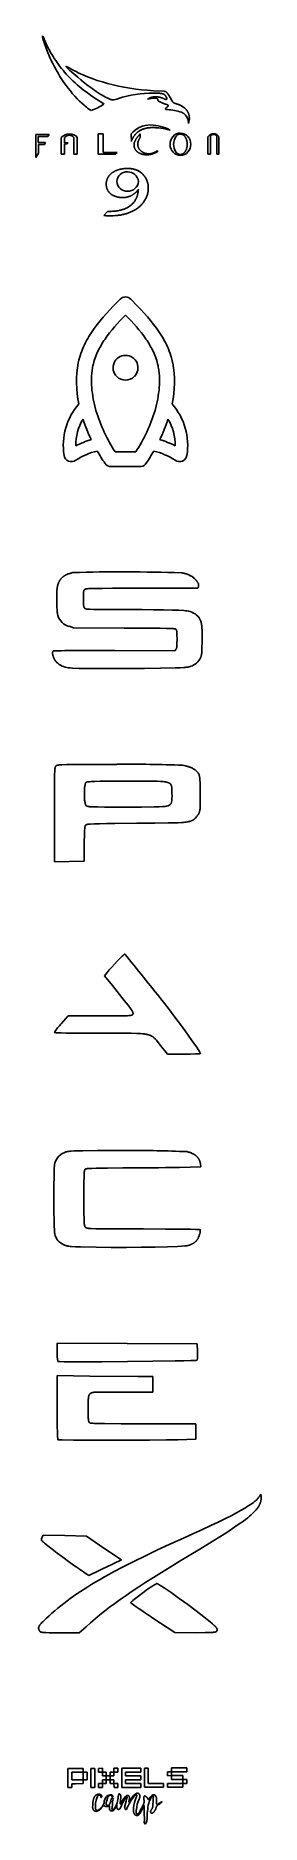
# Model space of a CAD drawing. Extents: x 5 to 103, y 266 to 1046.
import ezdxf

# ---------------------------------------------------------------- set-up
doc = ezdxf.new("R2010")
doc.units = 0
doc.header["$MEASUREMENT"] = 0
doc.layers.add('DEFAULT', color=7, linetype='CONTINUOUS')

msp = doc.modelspace()

# ---------------------------------------------------------------- linework, layer by layer
at = {"layer": 'DEFAULT', "color": 7}
for p, q in [((8.09, 1045.84), (8.11, 1045.32)), ((18.37, 1032.48), (18.32, 1032.48)), ((60.93, 1021.64), (56.42, 1021.87)), ((34.32, 1016.43), (31.59, 1018.14)), ((59.09, 1017.08), (60.42, 1016.52)), ((71.48, 1009.27), (71.64, 1007.67)), ((71.64, 1007.67), (71.92, 1009.15)), ((5.2, 1002.79), (5.2, 992.79)), ((11, 1002.79), (5.2, 1002.79)), ((6.17, 999.27), (6.17, 1001.88)), ((6.17, 1001.88), (10.47, 1001.88)), ((9.46, 999.27), (6.17, 999.27)), ((6.34, 994.72), (6.34, 998.45)), ((6.34, 998.45), (8.99, 998.45)), ((8.99, 998.45), (9.46, 999.27)), ((10.47, 1001.88), (11, 1002.79)), ((16.17, 1001.48), (16.17, 994.21)), ((17.73, 999.24), (17.73, 1001.48)), ((19.25, 999.24), (17.73, 999.24)), ((17.73, 994.21), (17.73, 998.71)), ((17.73, 998.71), (18.8, 998.71)), ((18.8, 998.71), (19.25, 999.24)), ((21.68, 1001.48), (21.68, 994.21)), ((23.24, 994.21), (23.24, 1001.48)), ((32.25, 1003.03), (32.25, 994.21)), ((34.49, 1003.03), (32.25, 1003.03)), ((34.49, 995), (34.49, 1003.03)), ((46.69, 1003.03), (46.73, 999.72)), ((50.55, 1001.43), (50.63, 1003.03)), ((80.04, 1001.86), (80.04, 994.18)), ((81.15, 994.18), (81.15, 1001.86)), ((83.95, 1001.86), (83.95, 994.18)), ((84.8, 994.18), (84.8, 1001.86)), ((5.2, 992.79), (6.34, 994.72)), ((16.17, 994.21), (17.73, 994.21)), ((21.68, 994.21), (23.24, 994.21)), ((32.25, 994.21), (39.67, 994.21)), ((40.58, 995), (34.49, 995)), ((39.67, 994.21), (40.58, 995)), ((58.18, 995.38), (57.91, 995.78)), ((80.04, 994.18), (81.15, 994.18)), ((83.95, 994.18), (84.8, 994.18)), ((36.31, 969.29), (34.72, 967.46)), ((41.89, 931.04), (41.9, 931.04)), ((65.84, 867.13), (65.84, 867.13)), ((37.95, 858.07), (50.43, 858.07)), ((48.7, 864.57), (39.67, 864.57)), ((52.73, 859.02), (53.09, 859.45)), ((51.37, 805.05), (75.59, 805.05)), ((75.59, 805.05), (75.89, 805.71)), ((19.64, 788.45), (21.56, 787.8)), ((21.56, 787.8), (43.58, 787.71)), ((65.67, 777.75), (39.5, 777.88)), ((66.14, 778.41), (65.67, 777.75)), ((44.85, 720.97), (51.66, 720.97)), ((13.26, 706.41), (13.26, 685.82)), ((26.16, 686.04), (26.27, 693.82)), ((13.26, 685.82), (26.16, 686.04)), ((43.9, 645.62), (43.87, 645.62)), ((36.25, 637.63), (35.08, 636.18)), ((35.08, 636.18), (38.53, 631.87)), ((19.26, 618.63), (16.26, 615.25)), ((33.11, 618.63), (19.26, 618.63)), ((59.44, 605.76), (62.49, 601.96)), ((62.49, 601.96), (69.62, 601.96)), ((44.76, 559.94), (31.85, 559.95)), ((76.99, 552.91), (76.78, 554.24)), ((67.72, 552.65), (76.99, 552.91)), ((14.47, 476.07), (14.47, 472.21)), ((44.93, 475.94), (14.47, 476.07)), ((75.39, 475.8), (44.93, 475.94)), ((75.51, 472.34), (75.39, 475.8)), ((14.47, 461.96), (14.47, 448.09)), ((28.66, 461.71), (14.47, 461.96)), ((49.5, 461.46), (28.66, 461.71)), ((56.14, 461.47), (49.5, 461.46)), ((56.14, 454.72), (56.14, 461.47)), ((36.36, 454.72), (49.5, 454.7)), ((49.5, 454.7), (56.14, 454.72)), ((74.8, 440.83), (52.15, 440.83)), ((74.8, 434.21), (74.8, 440.83)), ((14.74, 433.95), (14.74, 433.95)), ((66.99, 433.95), (74.8, 434.21)), ((102.99, 410.19), (102.81, 409.94)), ((8.42, 392.4), (7.95, 391.52)), ((17.8, 392.13), (8.42, 392.4)), ((27.18, 391.86), (17.8, 392.13)), ((34.79, 386.73), (27.18, 391.86)), ((42.39, 381.61), (34.79, 386.73)), ((35.43, 378.21), (42.39, 381.61)), ((24.1, 349.81), (27.03, 352.45)), ((56.15, 356.2), (65.68, 349.86)), ((15.72, 349.81), (24.1, 349.81)), ((65.68, 349.86), (74.46, 349.84)), ((25.82, 290.71), (19.16, 290.69)), ((19.16, 290.69), (19.16, 289.02)), ((19.16, 289.02), (19.16, 287.36)), ((20.83, 289.03), (25.82, 289.04)), ((20.83, 287.36), (20.83, 289.03)), ((25.82, 289.04), (25.82, 290.71)), ((25.82, 289.04), (25.83, 287.37)), ((27.49, 289.04), (25.82, 289.04)), ((27.5, 285.71), (27.49, 289.04)), ((30.8, 290.72), (29.14, 290.71)), ((29.14, 290.71), (29.14, 289.05)), ((29.14, 289.05), (29.14, 287.38)), ((30.81, 289.05), (30.8, 290.72)), ((30.81, 287.39), (30.81, 289.05)), ((34.17, 290.73), (32.5, 290.72)), ((32.5, 290.72), (32.51, 289.06)), ((32.51, 289.06), (34.17, 289.06)), ((34.17, 289.06), (34.17, 290.73)), ((35.84, 289.07), (34.17, 289.06)), ((34.17, 289.06), (34.18, 287.39)), ((35.84, 287.4), (35.84, 289.07)), ((39.17, 289.07), (37.5, 289.07)), ((37.5, 289.07), (37.51, 287.4)), ((40.83, 290.75), (39.17, 290.74)), ((39.17, 290.74), (39.17, 289.07)), ((39.17, 289.07), (40.84, 289.08)), ((39.17, 287.41), (39.17, 289.07)), ((40.84, 289.08), (40.83, 290.75)), ((45.86, 290.76), (42.53, 290.75)), ((42.53, 290.75), (42.53, 289.08)), ((42.53, 289.08), (42.54, 285.75)), ((44.2, 287.42), (44.2, 289.09)), ((44.2, 289.09), (45.86, 289.09)), ((47.53, 290.76), (45.86, 290.76)), ((45.86, 289.09), (47.53, 289.09)), ((50.86, 290.77), (47.53, 290.76)), ((47.53, 289.09), (50.86, 289.1)), ((50.86, 289.1), (50.86, 290.77)), ((52.42, 290.78), (52.43, 289.11)), ((54.09, 290.78), (52.42, 290.78)), ((52.43, 289.11), (52.43, 287.44)), ((54.09, 289.11), (54.09, 290.78)), ((54.1, 287.45), (54.09, 289.11)), ((62.5, 289.19), (62.51, 287.52)), ((64.17, 289.19), (62.5, 289.19)), ((70.83, 290.89), (64.16, 290.87)), ((64.16, 290.87), (64.17, 289.2)), ((64.17, 289.2), (65.83, 289.21)), ((64.17, 287.53), (64.17, 289.19)), ((65.83, 289.21), (70.83, 289.22)), ((70.83, 289.22), (70.83, 290.89)), ((19.16, 287.36), (19.17, 285.69)), ((19.17, 285.69), (19.17, 284.02)), ((19.17, 284.02), (19.18, 282.35)), ((19.18, 282.35), (20.84, 282.36)), ((20.83, 285.69), (20.83, 287.36)), ((25.83, 285.7), (20.83, 285.69)), ((20.84, 284.02), (22.5, 284.03)), ((20.84, 282.36), (20.84, 284.02)), ((22.5, 284.03), (25.84, 284.04)), ((25.83, 287.37), (25.83, 285.71)), ((25.83, 285.71), (27.5, 285.71)), ((25.84, 284.04), (25.83, 285.7)), ((29.14, 287.38), (29.15, 285.71)), ((29.15, 285.71), (29.15, 284.05)), ((29.15, 284.05), (29.16, 282.38)), ((29.16, 282.38), (30.82, 282.38)), ((30.81, 285.72), (30.81, 287.39)), ((30.82, 284.05), (30.81, 285.72)), ((30.82, 282.38), (30.82, 284.05)), ((32.52, 282.39), (32.52, 284.06)), ((32.52, 284.06), (34.18, 284.06)), ((34.19, 282.39), (32.52, 282.39)), ((34.18, 287.39), (35.84, 287.4)), ((35.85, 285.73), (34.18, 285.73)), ((34.18, 285.73), (34.18, 284.06)), ((34.18, 284.06), (34.19, 282.39)), ((34.18, 284.06), (35.85, 284.06)), ((35.84, 287.4), (37.51, 287.4)), ((35.85, 285.73), (35.84, 287.4)), ((37.51, 285.74), (35.85, 285.73)), ((35.85, 284.06), (35.85, 285.73)), ((37.51, 287.4), (39.17, 287.41)), ((37.51, 287.4), (37.51, 285.74)), ((39.18, 285.74), (37.51, 285.73)), ((37.51, 285.73), (37.52, 284.07)), ((37.52, 284.07), (39.18, 284.07)), ((39.18, 284.07), (39.18, 285.74)), ((40.85, 284.08), (39.18, 284.07)), ((39.18, 284.07), (39.19, 282.41)), ((39.19, 282.41), (40.85, 282.41)), ((40.85, 282.41), (40.85, 284.08)), ((42.54, 285.75), (42.54, 284.08)), ((42.54, 284.08), (42.55, 282.41)), ((42.55, 282.41), (49.21, 282.43)), ((49.2, 287.43), (44.2, 287.42)), ((44.21, 285.75), (50.87, 285.77)), ((44.21, 284.09), (44.21, 285.75)), ((45.88, 284.09), (44.21, 284.09)), ((50.87, 284.1), (45.88, 284.09)), ((50.87, 287.44), (49.2, 287.43)), ((49.21, 282.43), (50.88, 282.43)), ((50.87, 285.77), (50.87, 287.44)), ((50.88, 282.43), (50.87, 284.1)), ((52.43, 287.44), (52.44, 284.11)), ((52.44, 284.11), (52.44, 282.44)), ((52.44, 282.44), (54.11, 282.44)), ((54.11, 284.11), (54.1, 287.45)), ((55.77, 284.12), (54.11, 284.11)), ((54.11, 282.44), (59.11, 282.46)), ((57.44, 284.12), (55.77, 284.12)), ((60.77, 284.13), (57.44, 284.12)), ((59.11, 282.46), (60.78, 282.46)), ((60.78, 282.46), (60.77, 284.13)), ((62.51, 287.52), (64.17, 287.53)), ((67.51, 284.15), (62.51, 284.13)), ((62.51, 284.13), (62.52, 282.47)), ((62.52, 282.47), (69.18, 282.48)), ((64.17, 287.53), (64.18, 285.86)), ((65.84, 287.53), (64.17, 287.53)), ((64.18, 285.86), (65.84, 285.87)), ((69.17, 287.54), (65.84, 287.53)), ((65.84, 285.87), (67.51, 285.87)), ((67.51, 285.87), (69.17, 285.87)), ((69.18, 284.15), (67.51, 284.15)), ((69.17, 285.87), (69.17, 287.54)), ((69.17, 285.82), (69.18, 284.15)), ((70.84, 285.82), (69.17, 285.82)), ((69.18, 284.15), (70.84, 284.16)), ((69.18, 282.48), (69.18, 284.15)), ((70.84, 284.16), (70.84, 285.82)), ((52.75, 266.36), (52.54, 266.48))]:
    msp.add_line(p, q, dxfattribs=at)
for points in [[(8.11, 1045.32), (8.13, 1045.24), (8.14, 1045.15), (8.18, 1044.95), (8.23, 1044.73), (8.29, 1044.49), (8.43, 1043.96), (8.62, 1043.36), (9.08, 1041.99), (9.65, 1040.45), (10.31, 1038.8), (11.03, 1037.1), (11.78, 1035.41), (12.55, 1033.8)], [(31.59, 1018.14), (29.56, 1019.51), (27.62, 1020.9), (25.76, 1022.32), (23.98, 1023.78), (23.13, 1024.52), (22.29, 1025.27), (21.48, 1026.03), (20.69, 1026.8), (19.91, 1027.57), (19.16, 1028.36), (18.43, 1029.15), (17.71, 1029.96), (17.02, 1030.78), (16.34, 1031.6), (15.68, 1032.44), (15.05, 1033.28), (14.43, 1034.14), (13.83, 1035.01), (13.24, 1035.89), (12.68, 1036.79), (12.13, 1037.69), (11.6, 1038.61), (11.09, 1039.53), (10.6, 1040.47), (10.12, 1041.43), (9.66, 1042.39), (9.22, 1043.37), (8.79, 1044.37)], [(12.55, 1033.8), (13.28, 1032.36), (14.05, 1030.93), (14.85, 1029.53), (15.68, 1028.16), (16.54, 1026.81), (17.43, 1025.5), (18.33, 1024.22), (19.26, 1022.97), (20.21, 1021.77), (21.18, 1020.6), (22.16, 1019.49), (23.15, 1018.42), (24.15, 1017.4), (25.16, 1016.43), (26.18, 1015.53), (26.69, 1015.09), (27.2, 1014.68)], [(18.32, 1032.48), (18.32, 1032.47), (18.31, 1032.47), (18.32, 1032.46), (18.32, 1032.45), (18.32, 1032.44), (18.33, 1032.43), (18.33, 1032.42), (18.34, 1032.4), (18.35, 1032.39), (18.37, 1032.37), (18.38, 1032.35), (18.4, 1032.33), (18.43, 1032.29), (18.47, 1032.24), (18.57, 1032.13), (18.7, 1032), (19, 1031.69), (19.84, 1030.9), (20.9, 1029.93), (23.42, 1027.73), (24.73, 1026.63), (25.97, 1025.61)], [(56.42, 1021.87), (53.79, 1022.06), (51.19, 1022.32), (48.63, 1022.63), (46.1, 1023), (43.61, 1023.43), (41.17, 1023.92), (38.78, 1024.46), (36.43, 1025.06), (34.15, 1025.71), (31.92, 1026.41), (29.75, 1027.17), (27.65, 1027.97), (25.62, 1028.83), (24.63, 1029.27), (23.66, 1029.73), (22.71, 1030.2), (21.78, 1030.68), (20.87, 1031.18), (19.98, 1031.68)], [(25.97, 1025.61), (27.83, 1024.16), (29.68, 1022.8), (31.49, 1021.55), (33.2, 1020.45), (34.01, 1019.95), (34.79, 1019.5), (35.52, 1019.1), (36.21, 1018.75), (36.53, 1018.59), (36.84, 1018.45), (37.14, 1018.32), (37.42, 1018.21), (37.69, 1018.11), (37.81, 1018.06), (37.94, 1018.02), (38.06, 1017.99), (38.17, 1017.95), (38.28, 1017.92), (38.39, 1017.9)], [(63.89, 1018.45), (63.39, 1019.32), (63.17, 1019.69), (62.96, 1020.03), (62.76, 1020.32), (62.66, 1020.46), (62.57, 1020.58), (62.48, 1020.7), (62.4, 1020.81), (62.31, 1020.91), (62.23, 1021), (62.19, 1021.05), (62.14, 1021.09), (62.1, 1021.13), (62.06, 1021.17), (62.02, 1021.2), (61.98, 1021.24), (61.94, 1021.27), (61.9, 1021.3), (61.86, 1021.33), (61.83, 1021.36), (61.79, 1021.39), (61.75, 1021.41), (61.71, 1021.44), (61.67, 1021.46), (61.63, 1021.48), (61.59, 1021.5), (61.55, 1021.52), (61.51, 1021.53), (61.47, 1021.55), (61.43, 1021.56), (61.39, 1021.58), (61.35, 1021.59), (61.31, 1021.6), (61.27, 1021.61), (61.23, 1021.61), (61.19, 1021.62), (61.15, 1021.63), (61.1, 1021.63), (61.06, 1021.63), (61.02, 1021.64), (60.97, 1021.64), (60.93, 1021.64)], [(60.8, 1018.44), (60.68, 1018.49), (60.54, 1018.55), (60.4, 1018.61), (60.25, 1018.67), (60.09, 1018.73), (59.92, 1018.79), (59.74, 1018.85), (59.55, 1018.91), (59.36, 1018.97), (59.16, 1019.02), (58.95, 1019.07), (58.74, 1019.11), (58.52, 1019.15), (58.29, 1019.18), (58.06, 1019.21), (57.83, 1019.23), (57.59, 1019.25), (57.35, 1019.25), (57.1, 1019.25), (56.98, 1019.25), (56.86, 1019.24), (56.73, 1019.23), (56.61, 1019.22), (56.48, 1019.21), (56.36, 1019.19), (56.23, 1019.18), (56.1, 1019.15), (55.98, 1019.13), (55.85, 1019.1), (55.72, 1019.07), (55.6, 1019.04), (55.47, 1019.01), (55.34, 1018.97), (55.22, 1018.92), (55.09, 1018.88), (54.97, 1018.83), (54.84, 1018.78), (54.71, 1018.72), (54.59, 1018.66), (54.46, 1018.6), (54.34, 1018.53), (54.22, 1018.46), (54.09, 1018.39), (53.97, 1018.31), (53.85, 1018.23)], [(56.31, 1020.82), (57.7, 1020.81), (58.29, 1020.8), (58.82, 1020.77), (59.06, 1020.76), (59.29, 1020.74), (59.5, 1020.71), (59.7, 1020.69), (59.89, 1020.66), (60.06, 1020.62), (60.15, 1020.6), (60.23, 1020.58), (60.31, 1020.56), (60.38, 1020.54), (60.46, 1020.52), (60.53, 1020.5), (60.6, 1020.47), (60.66, 1020.44), (60.73, 1020.42), (60.79, 1020.39), (60.85, 1020.36), (60.91, 1020.33), (60.96, 1020.29), (61.02, 1020.26), (61.07, 1020.22), (61.12, 1020.19), (61.17, 1020.15), (61.22, 1020.11), (61.27, 1020.07), (61.31, 1020.03), (61.36, 1019.98), (61.4, 1019.94), (61.44, 1019.89), (61.49, 1019.84), (61.53, 1019.79), (61.57, 1019.74), (61.6, 1019.69), (61.64, 1019.63), (61.68, 1019.58), (61.72, 1019.52), (61.79, 1019.4), (61.86, 1019.27), (61.93, 1019.13)], [(56.8, 1018.69), (56.99, 1018.68), (57.17, 1018.68), (57.25, 1018.67), (57.33, 1018.66), (57.4, 1018.65), (57.47, 1018.64), (57.54, 1018.63), (57.61, 1018.61), (57.64, 1018.61), (57.67, 1018.6), (57.69, 1018.59), (57.72, 1018.58), (57.75, 1018.57), (57.78, 1018.56), (57.8, 1018.56), (57.83, 1018.55), (57.85, 1018.53), (57.87, 1018.52), (57.9, 1018.51), (57.92, 1018.5), (57.94, 1018.49), (57.96, 1018.48), (57.98, 1018.46), (58, 1018.45), (58.01, 1018.44), (58.01, 1018.44), (58.02, 1018.43), (58.03, 1018.42), (58.04, 1018.41), (58.05, 1018.41), (58.06, 1018.4), (58.06, 1018.39), (58.07, 1018.38), (58.08, 1018.38), (58.09, 1018.37), (58.09, 1018.36), (58.1, 1018.35), (58.11, 1018.34), (58.11, 1018.33), (58.12, 1018.33), (58.13, 1018.32), (58.13, 1018.31), (58.14, 1018.3), (58.14, 1018.29), (58.15, 1018.28), (58.15, 1018.27), (58.16, 1018.26), (58.16, 1018.25), (58.17, 1018.24), (58.17, 1018.23), (58.18, 1018.22), (58.18, 1018.21), (58.19, 1018.2), (58.19, 1018.19), (58.2, 1018.17), (58.2, 1018.15), (58.21, 1018.13), (58.22, 1018.11), (58.22, 1018.08), (58.22, 1018.06), (58.23, 1018.03), (58.23, 1018.01), (58.23, 1017.99), (58.24, 1017.96), (58.24, 1017.93), (58.24, 1017.91), (58.24, 1017.88)], [(61.93, 1019.13), (61.98, 1019.03), (62.02, 1018.93), (62.06, 1018.84), (62.1, 1018.76), (62.11, 1018.71), (62.13, 1018.67), (62.14, 1018.64), (62.15, 1018.6), (62.16, 1018.56), (62.17, 1018.53), (62.17, 1018.49), (62.18, 1018.48), (62.18, 1018.46), (62.18, 1018.44), (62.18, 1018.43), (62.18, 1018.41), (62.18, 1018.4), (62.18, 1018.39), (62.18, 1018.37), (62.18, 1018.36), (62.18, 1018.34), (62.18, 1018.33), (62.18, 1018.32), (62.18, 1018.31), (62.18, 1018.29), (62.18, 1018.28), (62.18, 1018.27), (62.17, 1018.26), (62.17, 1018.25), (62.17, 1018.24), (62.16, 1018.23), (62.16, 1018.22), (62.15, 1018.21), (62.15, 1018.2), (62.14, 1018.19), (62.14, 1018.18), (62.13, 1018.17), (62.13, 1018.17), (62.12, 1018.16), (62.11, 1018.15), (62.11, 1018.14), (62.1, 1018.14), (62.09, 1018.13), (62.08, 1018.13), (62.07, 1018.12), (62.06, 1018.12), (62.06, 1018.11), (62.05, 1018.11), (62.04, 1018.1), (62.03, 1018.1), (62.01, 1018.09), (62, 1018.09), (61.99, 1018.09), (61.98, 1018.08), (61.97, 1018.08), (61.96, 1018.08), (61.94, 1018.08), (61.93, 1018.08), (61.92, 1018.08), (61.9, 1018.08), (61.89, 1018.08), (61.87, 1018.08), (61.86, 1018.08), (61.84, 1018.08), (61.83, 1018.08), (61.81, 1018.08), (61.8, 1018.08), (61.76, 1018.08), (61.73, 1018.09), (61.69, 1018.1), (61.65, 1018.1), (61.61, 1018.11), (61.57, 1018.12), (61.53, 1018.14), (61.49, 1018.15), (61.44, 1018.16), (61.35, 1018.2), (61.25, 1018.23), (61.15, 1018.28), (61.03, 1018.32), (60.8, 1018.44)], [(62.1, 1014.62), (62.02, 1014.57), (61.95, 1014.51), (61.89, 1014.46), (61.83, 1014.41), (61.81, 1014.38), (61.78, 1014.36), (61.76, 1014.33), (61.74, 1014.31), (61.71, 1014.29), (61.69, 1014.26), (61.68, 1014.24), (61.66, 1014.22), (61.64, 1014.2), (61.63, 1014.18), (61.62, 1014.17), (61.62, 1014.16), (61.61, 1014.15), (61.6, 1014.14), (61.6, 1014.13), (61.59, 1014.12), (61.59, 1014.11), (61.58, 1014.1), (61.58, 1014.09), (61.58, 1014.08), (61.57, 1014.07), (61.57, 1014.06), (61.57, 1014.05), (61.56, 1014.04), (61.56, 1014.03), (61.56, 1014.02), (61.56, 1014.01), (61.56, 1014), (61.56, 1014), (61.56, 1013.99), (61.56, 1013.98), (61.56, 1013.97), (61.56, 1013.96), (61.56, 1013.96), (61.56, 1013.95), (61.56, 1013.94), (61.57, 1013.93), (61.57, 1013.92), (61.57, 1013.92), (61.57, 1013.91), (61.58, 1013.9), (61.58, 1013.9), (61.58, 1013.89), (61.59, 1013.88), (61.59, 1013.87), (61.6, 1013.87), (61.6, 1013.86), (61.61, 1013.85), (61.62, 1013.85), (61.62, 1013.84), (61.63, 1013.84), (61.64, 1013.83), (61.64, 1013.82), (61.65, 1013.82), (61.66, 1013.81), (61.67, 1013.81), (61.68, 1013.8), (61.69, 1013.8), (61.7, 1013.79), (61.71, 1013.79), (61.72, 1013.78), (61.73, 1013.78), (61.74, 1013.77), (61.75, 1013.77), (61.76, 1013.76), (61.77, 1013.76), (61.8, 1013.75), (61.82, 1013.74), (61.85, 1013.74), (61.88, 1013.73), (61.91, 1013.72), (61.94, 1013.72), (61.97, 1013.71), (62.01, 1013.7), (62.04, 1013.7), (62.08, 1013.7), (62.15, 1013.69), (62.24, 1013.68), (62.33, 1013.68), (62.42, 1013.68)], [(61.84, 1015.96), (61.94, 1015.94), (62.04, 1015.91), (62.13, 1015.88), (62.21, 1015.85), (62.29, 1015.82), (62.33, 1015.8), (62.36, 1015.79), (62.39, 1015.77), (62.43, 1015.76), (62.46, 1015.74), (62.48, 1015.72), (62.51, 1015.71), (62.54, 1015.69), (62.56, 1015.67), (62.57, 1015.67), (62.58, 1015.66), (62.6, 1015.65), (62.61, 1015.64), (62.62, 1015.63), (62.63, 1015.62), (62.64, 1015.61), (62.64, 1015.61), (62.65, 1015.6), (62.66, 1015.59), (62.67, 1015.58), (62.68, 1015.57), (62.68, 1015.56), (62.69, 1015.55), (62.7, 1015.54), (62.7, 1015.53), (62.71, 1015.52), (62.71, 1015.51), (62.72, 1015.51), (62.72, 1015.5), (62.73, 1015.49), (62.73, 1015.48), (62.73, 1015.47), (62.73, 1015.46), (62.74, 1015.45), (62.74, 1015.44), (62.74, 1015.43), (62.74, 1015.42), (62.74, 1015.41), (62.74, 1015.4), (62.74, 1015.39), (62.74, 1015.38), (62.74, 1015.37), (62.74, 1015.36), (62.74, 1015.35), (62.74, 1015.33), (62.74, 1015.32), (62.74, 1015.31), (62.73, 1015.3), (62.73, 1015.29), (62.73, 1015.28), (62.72, 1015.27), (62.72, 1015.26), (62.71, 1015.25), (62.71, 1015.24), (62.7, 1015.22), (62.7, 1015.21), (62.69, 1015.2), (62.68, 1015.19), (62.68, 1015.18), (62.67, 1015.17), (62.66, 1015.15), (62.65, 1015.14), (62.65, 1015.13), (62.63, 1015.1), (62.61, 1015.08), (62.59, 1015.05), (62.57, 1015.03), (62.54, 1015), (62.52, 1014.98), (62.49, 1014.95), (62.46, 1014.92), (62.4, 1014.86), (62.33, 1014.81), (62.26, 1014.75), (62.18, 1014.69), (62.1, 1014.62)], [(66.14, 1016.27), (65.75, 1016.37), (65.66, 1016.39), (65.58, 1016.42), (65.51, 1016.44), (65.44, 1016.47), (65.4, 1016.49), (65.37, 1016.5), (65.34, 1016.52), (65.3, 1016.53), (65.27, 1016.55), (65.24, 1016.56), (65.21, 1016.58), (65.18, 1016.6), (65.15, 1016.62), (65.13, 1016.64), (65.1, 1016.66), (65.07, 1016.68), (65.04, 1016.7), (65.02, 1016.72), (64.99, 1016.75), (64.96, 1016.77), (64.94, 1016.8), (64.91, 1016.83), (64.88, 1016.86), (64.86, 1016.89), (64.83, 1016.92), (64.8, 1016.95), (64.75, 1017.02), (64.69, 1017.1), (64.64, 1017.18), (64.58, 1017.27), (64.51, 1017.37), (64.38, 1017.58), (64.24, 1017.83), (63.89, 1018.45)], [(71.87, 1011.01), (71.85, 1011.13), (71.82, 1011.25), (71.79, 1011.36), (71.76, 1011.48), (71.72, 1011.6), (71.69, 1011.71), (71.65, 1011.82), (71.61, 1011.93), (71.56, 1012.04), (71.52, 1012.15), (71.47, 1012.26), (71.42, 1012.37), (71.37, 1012.48), (71.31, 1012.58), (71.26, 1012.69), (71.2, 1012.79), (71.14, 1012.9), (71.07, 1013), (71.01, 1013.1), (70.94, 1013.2), (70.87, 1013.29), (70.8, 1013.39), (70.73, 1013.49), (70.65, 1013.58), (70.58, 1013.67), (70.5, 1013.77), (70.42, 1013.86), (70.33, 1013.95), (70.25, 1014.04), (70.16, 1014.12), (70.07, 1014.21), (69.98, 1014.29), (69.89, 1014.38), (69.79, 1014.46), (69.6, 1014.62), (69.4, 1014.78), (69.19, 1014.93), (68.97, 1015.07), (68.75, 1015.21), (68.51, 1015.34), (68.28, 1015.47), (68.03, 1015.59), (67.78, 1015.7), (67.52, 1015.81), (67.26, 1015.92), (66.99, 1016.01), (66.71, 1016.1), (66.43, 1016.19), (66.14, 1016.27)], [(46.73, 999.72), (46.87, 1000.13), (46.95, 1000.33), (47.03, 1000.53), (47.11, 1000.73), (47.2, 1000.92), (47.3, 1001.12), (47.39, 1001.31), (47.49, 1001.5), (47.6, 1001.69), (47.71, 1001.88), (47.83, 1002.06), (47.95, 1002.24), (48.07, 1002.42), (48.2, 1002.59), (48.34, 1002.76), (48.48, 1002.93), (48.63, 1003.09), (48.78, 1003.26), (48.94, 1003.41), (49.1, 1003.57), (49.27, 1003.72), (49.45, 1003.86), (49.63, 1004), (49.82, 1004.14), (50.02, 1004.27), (50.22, 1004.4), (50.43, 1004.53), (50.65, 1004.65), (50.87, 1004.76), (51.1, 1004.87), (51.34, 1004.97), (51.58, 1005.07), (51.84, 1005.16), (52.1, 1005.25), (52.37, 1005.33), (52.64, 1005.41), (52.93, 1005.48), (53.22, 1005.54), (53.52, 1005.6), (53.83, 1005.65), (54.15, 1005.69), (54.48, 1005.73), (54.81, 1005.76), (55.16, 1005.79), (55.51, 1005.8), (55.87, 1005.81), (56.25, 1005.82), (56.63, 1005.81), (57.02, 1005.8), (57.42, 1005.78), (57.83, 1005.75), (58.69, 1005.67), (59.58, 1005.56), (60.52, 1005.42), (61.5, 1005.24), (62.52, 1005.02), (63.59, 1004.77)], [(50.63, 1003.03), (50.3, 1002.72), (50, 1002.42), (49.72, 1002.11), (49.59, 1001.96), (49.46, 1001.81), (49.34, 1001.66), (49.23, 1001.52), (49.12, 1001.37), (49.01, 1001.22), (48.91, 1001.08), (48.82, 1000.93), (48.73, 1000.79), (48.64, 1000.64), (48.56, 1000.5), (48.49, 1000.36), (48.42, 1000.22), (48.35, 1000.08), (48.29, 999.94), (48.24, 999.8), (48.18, 999.67), (48.14, 999.53), (48.1, 999.4), (48.06, 999.27), (48.02, 999.13), (47.99, 999), (47.97, 998.87), (47.95, 998.74), (47.93, 998.62), (47.92, 998.49), (47.91, 998.37), (47.91, 998.24), (47.91, 998.12), (47.91, 998), (47.92, 997.88), (47.93, 997.76), (47.95, 997.64), (47.96, 997.53), (47.99, 997.41), (48.01, 997.3), (48.04, 997.19), (48.08, 997.08), (48.11, 996.97), (48.15, 996.87), (48.2, 996.76), (48.24, 996.66), (48.3, 996.56), (48.35, 996.45), (48.41, 996.36), (48.46, 996.26), (48.53, 996.16), (48.59, 996.07), (48.66, 995.98), (48.73, 995.89), (48.81, 995.8), (48.89, 995.71), (48.97, 995.63), (49.05, 995.55), (49.13, 995.46), (49.22, 995.39), (49.31, 995.31), (49.41, 995.23), (49.5, 995.16), (49.6, 995.09), (49.7, 995.02), (49.8, 994.95), (49.91, 994.89), (50.01, 994.82), (50.12, 994.76), (50.23, 994.7), (50.35, 994.64), (50.46, 994.59), (50.58, 994.54), (50.7, 994.49), (50.82, 994.44), (50.94, 994.39), (51.07, 994.35), (51.19, 994.31), (51.32, 994.27), (51.45, 994.23), (51.58, 994.19), (51.71, 994.16), (51.84, 994.13), (51.98, 994.1), (52.11, 994.08), (52.25, 994.05), (52.39, 994.03), (52.53, 994.02), (52.67, 994), (52.81, 993.99), (52.96, 993.98), (53.1, 993.97), (53.24, 993.96), (53.39, 993.96), (53.54, 993.96), (53.68, 993.96), (53.83, 993.97), (53.98, 993.98), (54.13, 993.99), (54.28, 994), (54.43, 994.02), (54.58, 994.04), (54.73, 994.06), (54.88, 994.08), (55.03, 994.11), (55.18, 994.14), (55.34, 994.17), (55.49, 994.21), (55.64, 994.25), (55.79, 994.29), (55.94, 994.34), (56.1, 994.38), (56.25, 994.43), (56.4, 994.49), (56.55, 994.55), (56.7, 994.61), (56.85, 994.67), (57, 994.74), (57.15, 994.8), (57.3, 994.88), (57.45, 994.95), (57.6, 995.03), (57.75, 995.11), (57.89, 995.2), (58.04, 995.29), (58.18, 995.38)], [(57.91, 995.78), (57.8, 995.69), (57.7, 995.61), (57.6, 995.53), (57.5, 995.46), (57.39, 995.39), (57.29, 995.32), (57.18, 995.25), (57.08, 995.18), (56.97, 995.12), (56.86, 995.06), (56.75, 995.01), (56.65, 994.95), (56.54, 994.9), (56.43, 994.85), (56.32, 994.81), (56.21, 994.77), (56.1, 994.72), (55.99, 994.69), (55.88, 994.65), (55.77, 994.62), (55.66, 994.59), (55.55, 994.56), (55.44, 994.53), (55.33, 994.51), (55.21, 994.49), (55.1, 994.47), (54.99, 994.45), (54.88, 994.44), (54.77, 994.43), (54.66, 994.42), (54.55, 994.41), (54.44, 994.41), (54.33, 994.41), (54.22, 994.41), (54.11, 994.41), (54.01, 994.41), (53.9, 994.42), (53.79, 994.43), (53.68, 994.44), (53.58, 994.45), (53.47, 994.47), (53.36, 994.48), (53.26, 994.5), (53.16, 994.52), (53.05, 994.54), (52.95, 994.57), (52.85, 994.6), (52.75, 994.63), (52.65, 994.66), (52.55, 994.69), (52.45, 994.72), (52.35, 994.76), (52.26, 994.8), (52.16, 994.84), (52.07, 994.88), (51.97, 994.92), (51.88, 994.97), (51.79, 995.02), (51.7, 995.06), (51.61, 995.11), (51.53, 995.17), (51.44, 995.22), (51.36, 995.28), (51.28, 995.33), (51.19, 995.39), (51.11, 995.45), (51.04, 995.51), (50.96, 995.58), (50.88, 995.64), (50.81, 995.71), (50.74, 995.78), (50.67, 995.85), (50.6, 995.92), (50.53, 995.99), (50.47, 996.06), (50.4, 996.14), (50.34, 996.21), (50.28, 996.29), (50.23, 996.37), (50.17, 996.45), (50.12, 996.53), (50.07, 996.61), (50.02, 996.7), (49.97, 996.78), (49.93, 996.87), (49.88, 996.96), (49.84, 997.05), (49.8, 997.14), (49.77, 997.23), (49.73, 997.32), (49.7, 997.41), (49.67, 997.51), (49.65, 997.6), (49.62, 997.7), (49.6, 997.79), (49.58, 997.89), (49.57, 997.99), (49.55, 998.09), (49.54, 998.19), (49.54, 998.29), (49.53, 998.4), (49.53, 998.5), (49.53, 998.61), (49.53, 998.71), (49.54, 998.82), (49.54, 998.92), (49.56, 999.03), (49.57, 999.14), (49.59, 999.25), (49.61, 999.36), (49.63, 999.47), (49.66, 999.58), (49.69, 999.69), (49.72, 999.8), (49.76, 999.92), (49.8, 1000.03), (49.84, 1000.14), (49.89, 1000.26), (49.94, 1000.37), (49.99, 1000.49), (50.05, 1000.6), (50.11, 1000.72), (50.17, 1000.84), (50.24, 1000.95), (50.31, 1001.07), (50.39, 1001.19), (50.46, 1001.31), (50.55, 1001.43)], [(68.08, 1003), (68.12, 1003), (68.15, 1003), (68.19, 1002.99), (68.23, 1002.99), (68.27, 1002.99), (68.31, 1002.99), (68.34, 1002.98), (68.38, 1002.98), (68.42, 1002.97), (68.46, 1002.96), (68.49, 1002.95), (68.53, 1002.95), (68.57, 1002.94), (68.6, 1002.93), (68.64, 1002.92), (68.68, 1002.91), (68.71, 1002.9), (68.75, 1002.88), (68.82, 1002.86), (68.89, 1002.83), (68.96, 1002.8), (69.03, 1002.76), (69.1, 1002.73), (69.17, 1002.69), (69.24, 1002.65), (69.3, 1002.61), (69.37, 1002.56), (69.43, 1002.51), (69.5, 1002.46), (69.56, 1002.41), (69.62, 1002.35), (69.68, 1002.3), (69.74, 1002.24), (69.8, 1002.18), (69.86, 1002.11), (69.91, 1002.05), (69.97, 1001.98), (70.02, 1001.91), (70.08, 1001.84), (70.13, 1001.77), (70.18, 1001.7), (70.23, 1001.62), (70.28, 1001.54), (70.33, 1001.46), (70.37, 1001.38), (70.42, 1001.3), (70.46, 1001.21), (70.5, 1001.13), (70.54, 1001.04), (70.58, 1000.95), (70.62, 1000.86), (70.66, 1000.77), (70.69, 1000.67), (70.73, 1000.58), (70.76, 1000.48), (70.79, 1000.38), (70.82, 1000.28), (70.85, 1000.18), (70.87, 1000.08), (70.9, 999.98), (70.92, 999.87), (70.96, 999.66), (70.99, 999.45), (71.02, 999.23), (71.04, 999.01), (71.05, 998.78), (71.05, 998.55)], [(71.05, 998.55), (71.05, 998.32), (71.04, 998.1), (71.02, 997.88), (70.99, 997.66), (70.96, 997.44), (70.92, 997.23), (70.9, 997.13), (70.87, 997.02), (70.85, 996.92), (70.82, 996.82), (70.79, 996.72), (70.76, 996.63), (70.73, 996.53), (70.69, 996.43), (70.66, 996.34), (70.62, 996.25), (70.58, 996.16), (70.54, 996.07), (70.5, 995.98), (70.46, 995.89), (70.42, 995.81), (70.37, 995.73), (70.33, 995.64), (70.28, 995.56), (70.23, 995.49), (70.18, 995.41), (70.13, 995.34), (70.08, 995.26), (70.02, 995.19), (69.97, 995.12), (69.91, 995.06), (69.86, 994.99), (69.8, 994.93), (69.74, 994.87), (69.68, 994.81), (69.62, 994.75), (69.56, 994.7), (69.5, 994.64), (69.43, 994.59), (69.37, 994.55), (69.3, 994.5), (69.24, 994.46), (69.17, 994.42), (69.1, 994.38), (69.03, 994.34), (68.96, 994.31), (68.89, 994.28), (68.82, 994.25), (68.75, 994.22), (68.71, 994.21), (68.68, 994.2), (68.64, 994.19), (68.6, 994.18), (68.57, 994.17), (68.53, 994.16), (68.49, 994.15), (68.46, 994.14), (68.42, 994.14), (68.38, 994.13), (68.34, 994.13), (68.31, 994.12), (68.27, 994.12), (68.23, 994.11), (68.19, 994.11), (68.15, 994.11), (68.12, 994.11), (68.08, 994.11)], [(81.15, 1001.86), (81.15, 1001.89), (81.15, 1001.92), (81.15, 1001.94), (81.15, 1001.97), (81.16, 1001.99), (81.16, 1002.02), (81.17, 1002.04), (81.17, 1002.07), (81.18, 1002.09), (81.19, 1002.12), (81.2, 1002.14), (81.21, 1002.16), (81.22, 1002.19), (81.23, 1002.21), (81.25, 1002.23), (81.26, 1002.25), (81.27, 1002.27), (81.29, 1002.3), (81.3, 1002.32), (81.32, 1002.34), (81.34, 1002.36), (81.36, 1002.38), (81.37, 1002.39), (81.39, 1002.41), (81.41, 1002.43), (81.43, 1002.45), (81.46, 1002.47), (81.48, 1002.48), (81.5, 1002.5), (81.52, 1002.52), (81.55, 1002.53), (81.57, 1002.55), (81.59, 1002.56), (81.62, 1002.58), (81.64, 1002.59), (81.67, 1002.61), (81.7, 1002.62), (81.72, 1002.63), (81.75, 1002.65), (81.78, 1002.66), (81.81, 1002.67), (81.83, 1002.68), (81.89, 1002.7), (81.95, 1002.72), (82.01, 1002.74), (82.07, 1002.76), (82.13, 1002.77), (82.2, 1002.78), (82.26, 1002.79), (82.32, 1002.8), (82.39, 1002.81), (82.45, 1002.81), (82.52, 1002.82), (82.58, 1002.82), (82.65, 1002.82), (82.71, 1002.82), (82.78, 1002.81), (82.84, 1002.81), (82.91, 1002.8), (82.97, 1002.79), (83.03, 1002.78), (83.09, 1002.76), (83.12, 1002.75), (83.15, 1002.75), (83.18, 1002.74), (83.21, 1002.73), (83.24, 1002.72), (83.27, 1002.71), (83.3, 1002.7), (83.33, 1002.69), (83.35, 1002.68), (83.38, 1002.66), (83.41, 1002.65), (83.43, 1002.64), (83.46, 1002.62), (83.48, 1002.61), (83.51, 1002.59), (83.53, 1002.58), (83.56, 1002.56), (83.58, 1002.55), (83.6, 1002.53), (83.62, 1002.51), (83.65, 1002.49), (83.67, 1002.47), (83.69, 1002.46), (83.71, 1002.44), (83.73, 1002.42), (83.74, 1002.39), (83.76, 1002.37), (83.78, 1002.35), (83.79, 1002.33), (83.81, 1002.31), (83.83, 1002.28), (83.84, 1002.26), (83.85, 1002.23), (83.87, 1002.21), (83.88, 1002.18), (83.89, 1002.16), (83.9, 1002.13), (83.91, 1002.1), (83.92, 1002.07), (83.92, 1002.04), (83.93, 1002.02), (83.94, 1001.99), (83.94, 1001.96), (83.94, 1001.92), (83.95, 1001.89), (83.95, 1001.86)], [(34.72, 967.46), (35.8, 967.39), (36.85, 967.35), (37.86, 967.35), (38.84, 967.38), (39.79, 967.44), (40.26, 967.48), (40.71, 967.53), (41.16, 967.58), (41.59, 967.65), (42.02, 967.72), (42.45, 967.79), (42.86, 967.88), (43.27, 967.97), (43.66, 968.06), (44.05, 968.17), (44.44, 968.28), (44.81, 968.39), (45.18, 968.51), (45.53, 968.64), (45.89, 968.77), (46.23, 968.91), (46.56, 969.05), (46.89, 969.2), (47.21, 969.35), (47.52, 969.51), (47.83, 969.67), (48.13, 969.84), (48.42, 970.01), (48.7, 970.19), (48.97, 970.37), (49.24, 970.56), (49.5, 970.75), (49.75, 970.94), (49.99, 971.14), (50.23, 971.34), (50.46, 971.54), (50.69, 971.75), (50.9, 971.96), (51.11, 972.18), (51.31, 972.39), (51.5, 972.61), (51.69, 972.84), (51.87, 973.06), (52.04, 973.29), (52.21, 973.52), (52.37, 973.75), (52.52, 973.99), (52.66, 974.22), (52.8, 974.46), (52.93, 974.7), (53.05, 974.94), (53.17, 975.19), (53.28, 975.43), (53.38, 975.68), (53.48, 975.92), (53.57, 976.17), (53.65, 976.42), (53.73, 976.67), (53.79, 976.92), (53.86, 977.17), (53.91, 977.42), (53.96, 977.67), (54, 977.92), (54.04, 978.17), (54.07, 978.42), (54.09, 978.67), (54.11, 978.92), (54.12, 979.17), (54.12, 979.41), (54.12, 979.66), (54.11, 979.91), (54.1, 980.15), (54.08, 980.39), (54.05, 980.64), (54.02, 980.88), (53.98, 981.11), (53.93, 981.35), (53.88, 981.59), (53.82, 981.82), (53.75, 982.05), (53.68, 982.28), (53.61, 982.5), (53.52, 982.72), (53.43, 982.94), (53.34, 983.16), (53.24, 983.38), (53.13, 983.59), (53.02, 983.79), (52.9, 984), (52.78, 984.2), (52.65, 984.4), (52.51, 984.59), (52.37, 984.78), (52.22, 984.96), (52.07, 985.15), (51.91, 985.32), (51.75, 985.49), (51.58, 985.66), (51.41, 985.83), (51.23, 985.98), (51.04, 986.14), (50.85, 986.28), (50.65, 986.43), (50.45, 986.56), (50.24, 986.7), (50.03, 986.82), (49.81, 986.94), (49.59, 987.06), (49.36, 987.17), (49.12, 987.27), (48.88, 987.37), (48.64, 987.46), (48.39, 987.54), (48.13, 987.62), (47.87, 987.68), (47.61, 987.75), (47.34, 987.8), (47.06, 987.85), (46.78, 987.89), (46.5, 987.93), (46.21, 987.95), (45.91, 987.97), (45.61, 987.98)], [(45.61, 987.98), (45.09, 987.99), (44.59, 987.98), (44.1, 987.95), (43.62, 987.92), (43.16, 987.87), (42.72, 987.8), (42.29, 987.73), (41.87, 987.64), (41.48, 987.55), (41.28, 987.49), (41.09, 987.44), (40.9, 987.38), (40.72, 987.32), (40.54, 987.26), (40.37, 987.19), (40.19, 987.12), (40.03, 987.05), (39.86, 986.98), (39.7, 986.91), (39.54, 986.83), (39.39, 986.75), (39.24, 986.67), (39.09, 986.58), (38.94, 986.5), (38.8, 986.41), (38.67, 986.32), (38.53, 986.23), (38.4, 986.14), (38.28, 986.04), (38.15, 985.94), (38.03, 985.84), (37.91, 985.74), (37.8, 985.64), (37.69, 985.54), (37.58, 985.43), (37.48, 985.33), (37.38, 985.22), (37.28, 985.11), (37.19, 985), (37.1, 984.89), (37.01, 984.77), (36.93, 984.66), (36.85, 984.55), (36.77, 984.43), (36.69, 984.31), (36.62, 984.19), (36.55, 984.07), (36.49, 983.95), (36.42, 983.83), (36.37, 983.71), (36.31, 983.59), (36.26, 983.47), (36.21, 983.34), (36.16, 983.22), (36.11, 983.09), (36.07, 982.97), (36.03, 982.84), (36, 982.72), (35.97, 982.59), (35.94, 982.46), (35.91, 982.34), (35.88, 982.21), (35.86, 982.08), (35.85, 981.96), (35.83, 981.83), (35.82, 981.7), (35.81, 981.58), (35.8, 981.45), (35.8, 981.32), (35.79, 981.2), (35.8, 981.07), (35.8, 980.94), (35.81, 980.82), (35.81, 980.69), (35.83, 980.57), (35.84, 980.44), (35.86, 980.32), (35.88, 980.2), (35.9, 980.07), (35.92, 979.95), (35.95, 979.83), (35.98, 979.71), (36.01, 979.59), (36.05, 979.47), (36.09, 979.36), (36.13, 979.24), (36.17, 979.13), (36.21, 979.01), (36.26, 978.9), (36.31, 978.79), (36.36, 978.68), (36.42, 978.57), (36.47, 978.46), (36.53, 978.35), (36.6, 978.25), (36.66, 978.14), (36.73, 978.04), (36.79, 977.94), (36.86, 977.84), (36.94, 977.74), (37.01, 977.65), (37.09, 977.56), (37.17, 977.46), (37.25, 977.37), (37.34, 977.29), (37.42, 977.2), (37.51, 977.12), (37.6, 977.04), (37.69, 976.96), (37.79, 976.88), (37.89, 976.8), (37.98, 976.73), (38.08, 976.66), (38.19, 976.59), (38.29, 976.53), (38.4, 976.46), (38.51, 976.4), (38.62, 976.34), (38.73, 976.29)], [(49.83, 978.99), (49.77, 978.41), (49.73, 978.09), (49.68, 977.75), (49.62, 977.4), (49.54, 977.03), (49.45, 976.64), (49.4, 976.45), (49.34, 976.25), (49.28, 976.05), (49.21, 975.85), (49.14, 975.65), (49.06, 975.44), (48.97, 975.24), (48.88, 975.03), (48.79, 974.82), (48.68, 974.62), (48.57, 974.41), (48.46, 974.21), (48.33, 974), (48.2, 973.8), (48.06, 973.59), (47.91, 973.39), (47.75, 973.19), (47.59, 972.99), (47.41, 972.8), (47.23, 972.61), (47.04, 972.41), (46.84, 972.23), (46.63, 972.04), (46.4, 971.86), (46.17, 971.69), (45.93, 971.51), (45.68, 971.34), (45.41, 971.18), (45.13, 971.02), (44.85, 970.87), (44.55, 970.72), (44.24, 970.58), (43.91, 970.44), (43.58, 970.31), (43.23, 970.19), (42.87, 970.07), (42.49, 969.96), (42.1, 969.86), (41.7, 969.76), (41.29, 969.67), (40.86, 969.59), (40.41, 969.52), (39.95, 969.46), (39.48, 969.41), (38.99, 969.36), (38.48, 969.33), (37.96, 969.3), (37.43, 969.29), (36.87, 969.28), (36.31, 969.29)], [(38.73, 976.29), (38.96, 976.18), (39.19, 976.08), (39.41, 975.99), (39.64, 975.9), (39.86, 975.82), (40.09, 975.75), (40.31, 975.68), (40.53, 975.62), (40.75, 975.56), (40.97, 975.51), (41.19, 975.47), (41.4, 975.43), (41.62, 975.39), (41.83, 975.36), (42.05, 975.34), (42.26, 975.32), (42.47, 975.31), (42.68, 975.3), (42.89, 975.3), (43.09, 975.3), (43.3, 975.31), (43.5, 975.32), (43.7, 975.33), (43.9, 975.35), (44.09, 975.38), (44.29, 975.41), (44.48, 975.44), (44.67, 975.48), (44.86, 975.52), (45.05, 975.57), (45.24, 975.62), (45.42, 975.67), (45.6, 975.73), (45.78, 975.79), (45.95, 975.86), (46.13, 975.93), (46.3, 976), (46.47, 976.07), (46.63, 976.15), (46.8, 976.24), (46.96, 976.32), (47.12, 976.41), (47.27, 976.5), (47.43, 976.6), (47.58, 976.7), (47.72, 976.8), (47.87, 976.9), (48.01, 977.01), (48.15, 977.11), (48.28, 977.23), (48.41, 977.34), (48.54, 977.45), (48.67, 977.57), (48.79, 977.69), (48.91, 977.81), (49.03, 977.94), (49.14, 978.06), (49.25, 978.19), (49.36, 978.32), (49.46, 978.45), (49.56, 978.59), (49.65, 978.72), (49.74, 978.86), (49.83, 978.99)], [(41.9, 931.04), (38.84, 927.93), (37.35, 926.37), (35.89, 924.79), (34.48, 923.19), (33.12, 921.57), (31.81, 919.93), (30.56, 918.26), (29.97, 917.41), (29.39, 916.55), (28.83, 915.69), (28.29, 914.81), (27.77, 913.92), (27.27, 913.03), (26.8, 912.12), (26.35, 911.2), (25.92, 910.27), (25.52, 909.32), (25.14, 908.37), (24.79, 907.39), (24.47, 906.41), (24.17, 905.41), (23.91, 904.39), (23.67, 903.36)], [(64.7, 903.35), (64.47, 904.38), (64.2, 905.4), (63.9, 906.4), (63.58, 907.39), (63.22, 908.37), (62.83, 909.34), (62.42, 910.29), (61.99, 911.23), (61.53, 912.16), (61.04, 913.08), (60.53, 913.99), (60, 914.88), (59.45, 915.77), (58.89, 916.65), (58.3, 917.51), (57.69, 918.37), (56.44, 920.06), (55.12, 921.71), (53.76, 923.33), (52.35, 924.92), (50.91, 926.49), (49.45, 928.03), (46.49, 931.04)], [(30.03, 902.01), (30.21, 902.79), (30.41, 903.56), (30.63, 904.33), (30.87, 905.09), (31.14, 905.83), (31.43, 906.58), (31.73, 907.31), (32.06, 908.04), (32.4, 908.76), (32.77, 909.48), (33.15, 910.19), (33.54, 910.89), (33.96, 911.59), (34.39, 912.28), (34.83, 912.97), (35.29, 913.66), (36.25, 915.01), (37.27, 916.34), (38.33, 917.67), (39.43, 918.97), (40.58, 920.27), (41.75, 921.56), (42.96, 922.84), (44.19, 924.12)], [(44.19, 924.12), (45.42, 922.84), (46.63, 921.56), (47.8, 920.27), (48.95, 918.98), (50.05, 917.67), (51.11, 916.35), (52.13, 915.01), (53.09, 913.66), (53.55, 912.98), (53.99, 912.29), (54.42, 911.59), (54.84, 910.9), (55.23, 910.19), (55.61, 909.48), (55.98, 908.77), (56.32, 908.04), (56.64, 907.31), (56.95, 906.58), (57.24, 905.84), (57.5, 905.09), (57.75, 904.33), (57.97, 903.56), (58.17, 902.79), (58.35, 902.01)], [(39.67, 864.57), (39.04, 865.55), (38.42, 866.54), (37.81, 867.57), (37.21, 868.62), (36.62, 869.69), (36.05, 870.79), (35.49, 871.9), (34.95, 873.03), (34.43, 874.18), (33.92, 875.35), (33.44, 876.53), (32.97, 877.72), (32.53, 878.93), (32.11, 880.14), (31.72, 881.36), (31.35, 882.59), (31.01, 883.83), (30.7, 885.06), (30.42, 886.3), (30.17, 887.55), (29.95, 888.79), (29.77, 890.03), (29.62, 891.27), (29.51, 892.5), (29.43, 893.72), (29.39, 894.94), (29.39, 896.15), (29.43, 897.35), (29.47, 897.94), (29.51, 898.54), (29.57, 899.12), (29.64, 899.71), (29.72, 900.29), (29.81, 900.87), (29.91, 901.44), (30.03, 902.01)], [(58.35, 902.01), (58.46, 901.44), (58.56, 900.87), (58.66, 900.29), (58.74, 899.71), (58.8, 899.12), (58.86, 898.54), (58.91, 897.94), (58.94, 897.35), (58.99, 896.15), (58.99, 894.94), (58.95, 893.72), (58.87, 892.5), (58.76, 891.27), (58.61, 890.03), (58.42, 888.79), (58.2, 887.55), (57.95, 886.31), (57.67, 885.06), (57.36, 883.83), (57.02, 882.59), (56.66, 881.36), (56.26, 880.14), (55.84, 878.93), (55.4, 877.72), (54.94, 876.53), (54.45, 875.35), (53.95, 874.19), (53.43, 873.04), (52.88, 871.9), (52.33, 870.79), (51.75, 869.69), (51.17, 868.62), (50.57, 867.57), (49.96, 866.54), (49.33, 865.55), (48.7, 864.57)], [(21.28, 811.85), (20.92, 811.77), (20.57, 811.69), (20.24, 811.6), (19.91, 811.5), (19.6, 811.4), (19.3, 811.3), (19, 811.19), (18.72, 811.07), (18.45, 810.94), (18.19, 810.81), (18.06, 810.75), (17.94, 810.68), (17.81, 810.61), (17.69, 810.53), (17.58, 810.46), (17.46, 810.38), (17.35, 810.31), (17.24, 810.23), (17.13, 810.15), (17.02, 810.06), (16.92, 809.98), (16.82, 809.89), (16.72, 809.81), (16.62, 809.72), (16.53, 809.62), (16.43, 809.53), (16.34, 809.43), (16.26, 809.34), (16.17, 809.24), (16.09, 809.14), (16, 809.03), (15.92, 808.93), (15.85, 808.82), (15.77, 808.71), (15.7, 808.6), (15.62, 808.49), (15.55, 808.37), (15.49, 808.26), (15.42, 808.14), (15.36, 808.01), (15.29, 807.89), (15.23, 807.77), (15.17, 807.64), (15.12, 807.51), (15.01, 807.24), (14.91, 806.96), (14.81, 806.68), (14.72, 806.39), (14.64, 806.08)], [(75.63, 807.46), (75.58, 807.57), (75.52, 807.67), (75.46, 807.77), (75.4, 807.87), (75.34, 807.97), (75.27, 808.07), (75.21, 808.17), (75.14, 808.27), (75.07, 808.36), (75, 808.46), (74.92, 808.55), (74.85, 808.64), (74.77, 808.73), (74.69, 808.82), (74.52, 809), (74.35, 809.17), (74.17, 809.34), (73.98, 809.51), (73.78, 809.66), (73.58, 809.82), (73.37, 809.97), (73.16, 810.11), (72.94, 810.25), (72.71, 810.38), (72.47, 810.51), (72.23, 810.64), (71.99, 810.76), (71.73, 810.87), (71.47, 810.98), (71.21, 811.08), (70.94, 811.18), (70.66, 811.27), (70.38, 811.36), (70.09, 811.44), (69.79, 811.51), (69.49, 811.58), (69.19, 811.64), (68.88, 811.7), (68.57, 811.75)], [(14.64, 806.08), (14.62, 805.97), (14.59, 805.85), (14.57, 805.73), (14.54, 805.59), (14.5, 805.29), (14.46, 804.97), (14.39, 804.23), (14.33, 803.41), (14.29, 802.51), (14.27, 801.56), (14.26, 799.56), (14.31, 797.58), (14.36, 796.64), (14.42, 795.75), (14.49, 794.94), (14.53, 794.58), (14.58, 794.23), (14.62, 793.92), (14.68, 793.63), (14.7, 793.51), (14.73, 793.38), (14.76, 793.27), (14.79, 793.17)], [(25.91, 800.54), (25.92, 802.57), (25.94, 802.93), (25.95, 803.23), (25.96, 803.37), (25.97, 803.49), (25.99, 803.61), (26, 803.71), (26.02, 803.81), (26.03, 803.85), (26.03, 803.89), (26.04, 803.94), (26.05, 803.97), (26.07, 804.01), (26.08, 804.05), (26.09, 804.08), (26.1, 804.12), (26.11, 804.15), (26.13, 804.18), (26.14, 804.21), (26.16, 804.23), (26.16, 804.25), (26.17, 804.26), (26.18, 804.27), (26.19, 804.28), (26.19, 804.3), (26.2, 804.31), (26.21, 804.32), (26.22, 804.33), (26.24, 804.36), (26.26, 804.38), (26.28, 804.4), (26.3, 804.42), (26.32, 804.44), (26.34, 804.46), (26.36, 804.48), (26.38, 804.5), (26.4, 804.52), (26.43, 804.54), (26.48, 804.57), (26.53, 804.61)], [(26.53, 804.61), (26.55, 804.62), (26.56, 804.63), (26.58, 804.64), (26.59, 804.65), (26.61, 804.66), (26.63, 804.66), (26.65, 804.67), (26.67, 804.68), (26.69, 804.69), (26.71, 804.7), (26.74, 804.7), (26.76, 804.71), (26.82, 804.73), (26.88, 804.74), (26.95, 804.76), (27.02, 804.77), (27.1, 804.78), (27.19, 804.8), (27.39, 804.82), (27.63, 804.84), (28.22, 804.88), (28.98, 804.92), (31.11, 804.98), (34.23, 805.01), (38.52, 805.03), (51.37, 805.05)], [(26.47, 796.35), (26.42, 796.4), (26.38, 796.44), (26.36, 796.47), (26.34, 796.49), (26.32, 796.52), (26.3, 796.54), (26.28, 796.56), (26.27, 796.59), (26.25, 796.62), (26.23, 796.64), (26.22, 796.67), (26.2, 796.7), (26.19, 796.73), (26.17, 796.76), (26.16, 796.79), (26.14, 796.82), (26.13, 796.85), (26.12, 796.89), (26.11, 796.92), (26.09, 796.96), (26.08, 797), (26.07, 797.04), (26.06, 797.08), (26.05, 797.12), (26.03, 797.21), (26.02, 797.31), (26, 797.41), (25.99, 797.52), (25.98, 797.65), (25.95, 797.92), (25.94, 798.23), (25.93, 798.58), (25.91, 800.54)], [(39.87, 795.78), (32.6, 795.8), (30.3, 795.82), (28.7, 795.86), (28.12, 795.89), (27.88, 795.91), (27.66, 795.93), (27.48, 795.95), (27.31, 795.98), (27.24, 795.99), (27.17, 796), (27.1, 796.02), (27.04, 796.03), (26.99, 796.05), (26.93, 796.06), (26.89, 796.08), (26.86, 796.09), (26.84, 796.09), (26.82, 796.1), (26.8, 796.11), (26.78, 796.12), (26.76, 796.13), (26.74, 796.14), (26.73, 796.15), (26.71, 796.16), (26.69, 796.17), (26.68, 796.18), (26.66, 796.19), (26.64, 796.2), (26.63, 796.21), (26.62, 796.22), (26.6, 796.23), (26.57, 796.25), (26.55, 796.28), (26.52, 796.3), (26.47, 796.35)], [(70.81, 795.2), (70.71, 795.22), (70.59, 795.23), (70.31, 795.26), (69.57, 795.32), (67.41, 795.43), (64.42, 795.53), (60.67, 795.62), (56.26, 795.69), (51.26, 795.74), (45.77, 795.77), (39.87, 795.78)], [(43.58, 787.71), (55.38, 787.65), (59.28, 787.61), (62.09, 787.56), (63.99, 787.5), (64.66, 787.46), (64.94, 787.44), (65.17, 787.42), (65.38, 787.39), (65.55, 787.37), (65.63, 787.35), (65.7, 787.34), (65.76, 787.32), (65.82, 787.31), (65.84, 787.3), (65.87, 787.29), (65.89, 787.28), (65.91, 787.28), (65.94, 787.27), (65.96, 787.26), (65.97, 787.25), (65.99, 787.24), (66.01, 787.23), (66.02, 787.23), (66.04, 787.22), (66.05, 787.21), (66.07, 787.2), (66.08, 787.19), (66.09, 787.18), (66.1, 787.17)], [(77.5, 781.95), (77.52, 784.22), (77.51, 786.08), (77.48, 786.88), (77.44, 787.6), (77.39, 788.26), (77.36, 788.56), (77.33, 788.84), (77.29, 789.12), (77.25, 789.38), (77.2, 789.63), (77.15, 789.86), (77.09, 790.09), (77.03, 790.31), (76.97, 790.52), (76.9, 790.72), (76.83, 790.92), (76.75, 791.11), (76.66, 791.3), (76.57, 791.49), (76.48, 791.67), (76.38, 791.85), (76.27, 792.03), (76.16, 792.21)], [(66.1, 787.17), (66.12, 787.15), (66.14, 787.13), (66.16, 787.11), (66.18, 787.1), (66.2, 787.08), (66.21, 787.05), (66.23, 787.03), (66.25, 787.01), (66.26, 786.99), (66.28, 786.96), (66.29, 786.94), (66.31, 786.92), (66.32, 786.89), (66.34, 786.86), (66.35, 786.83), (66.36, 786.8), (66.37, 786.77), (66.39, 786.74), (66.4, 786.71), (66.41, 786.67), (66.42, 786.64), (66.43, 786.6), (66.44, 786.56), (66.45, 786.52), (66.47, 786.43), (66.48, 786.34), (66.5, 786.24), (66.51, 786.13), (66.54, 785.88), (66.56, 785.6), (66.58, 784.9), (66.6, 782.9)], [(66.6, 782.9), (66.58, 780.96), (66.55, 780.26), (66.53, 779.96), (66.51, 779.69), (66.48, 779.46), (66.47, 779.35), (66.45, 779.25), (66.43, 779.15), (66.41, 779.07), (66.39, 778.98), (66.37, 778.9), (66.35, 778.83), (66.33, 778.79), (66.32, 778.76), (66.31, 778.73), (66.29, 778.69), (66.28, 778.66), (66.27, 778.63), (66.25, 778.6), (66.24, 778.57), (66.22, 778.54), (66.2, 778.52), (66.19, 778.49), (66.17, 778.46), (66.16, 778.44), (66.14, 778.41)], [(76.81, 774.74), (76.9, 774.95), (76.95, 775.05), (76.99, 775.16), (77.03, 775.26), (77.06, 775.37), (77.1, 775.48), (77.13, 775.59), (77.16, 775.71), (77.19, 775.84), (77.21, 775.97), (77.24, 776.11), (77.26, 776.26), (77.28, 776.42), (77.32, 776.76), (77.35, 777.16), (77.38, 777.62), (77.43, 778.72), (77.5, 781.95)], [(12.88, 777.77), (12.86, 777.75), (12.84, 777.74), (12.82, 777.73), (12.8, 777.71), (12.78, 777.7), (12.76, 777.68), (12.75, 777.66), (12.73, 777.64), (12.71, 777.62), (12.7, 777.6), (12.68, 777.58), (12.67, 777.56), (12.65, 777.54), (12.64, 777.52), (12.62, 777.49), (12.61, 777.47), (12.6, 777.44), (12.59, 777.42), (12.58, 777.39), (12.57, 777.36), (12.56, 777.34), (12.55, 777.31), (12.54, 777.28), (12.53, 777.25), (12.53, 777.22), (12.52, 777.19), (12.51, 777.16), (12.51, 777.13), (12.5, 777.09), (12.5, 777.06), (12.49, 776.99), (12.48, 776.92), (12.48, 776.85), (12.48, 776.78), (12.48, 776.7), (12.48, 776.62), (12.49, 776.54), (12.49, 776.46), (12.5, 776.38), (12.51, 776.3), (12.53, 776.21), (12.54, 776.13), (12.56, 776.04), (12.59, 775.86), (12.64, 775.68), (12.69, 775.49), (12.75, 775.31), (12.82, 775.12), (12.89, 774.93), (12.97, 774.74), (13.05, 774.55), (13.15, 774.36), (13.24, 774.17), (13.35, 773.99), (13.45, 773.81), (13.57, 773.63), (13.68, 773.46), (13.81, 773.29), (13.87, 773.21), (13.94, 773.13), (14, 773.05), (14.07, 772.97), (14.14, 772.89), (14.2, 772.82)], [(19.44, 770.38), (19.57, 770.36), (19.72, 770.34), (20.08, 770.31), (21.08, 770.24), (24.06, 770.14), (28.19, 770.06), (33.27, 770.03), (39.13, 770.02), (45.57, 770.05), (52.4, 770.12), (59.45, 770.23)], [(59.45, 770.23), (65.86, 770.35), (67.97, 770.41), (69.51, 770.49), (70.11, 770.53), (70.62, 770.58), (70.84, 770.6), (71.05, 770.63), (71.24, 770.66), (71.42, 770.7), (71.59, 770.73), (71.75, 770.77), (71.9, 770.8), (72.05, 770.85), (72.19, 770.89), (72.33, 770.94), (72.62, 771.04)], [(13.99, 727.65), (13.96, 727.62), (13.94, 727.61), (13.93, 727.59), (13.91, 727.58), (13.9, 727.56), (13.88, 727.54), (13.87, 727.52), (13.85, 727.51), (13.84, 727.49), (13.83, 727.47), (13.81, 727.45), (13.8, 727.43), (13.79, 727.41), (13.77, 727.38), (13.76, 727.36), (13.75, 727.33), (13.74, 727.31), (13.72, 727.28), (13.71, 727.25), (13.7, 727.22), (13.69, 727.19), (13.68, 727.16), (13.67, 727.13), (13.65, 727.06), (13.63, 726.98), (13.61, 726.9), (13.59, 726.8), (13.57, 726.71), (13.55, 726.6), (13.52, 726.37), (13.49, 726.09), (13.46, 725.78), (13.41, 725.03), (13.37, 724.09), (13.31, 721.51), (13.28, 717.84), (13.26, 706.41)], [(40.48, 728.3), (26.55, 728.29), (21.98, 728.26), (18.7, 728.2), (16.48, 728.12), (15.71, 728.07), (15.39, 728.04), (15.11, 728.01), (14.87, 727.97), (14.77, 727.95), (14.67, 727.93), (14.58, 727.91), (14.5, 727.89), (14.42, 727.87), (14.39, 727.86), (14.36, 727.85), (14.32, 727.84), (14.29, 727.83), (14.26, 727.82), (14.24, 727.81), (14.21, 727.79), (14.18, 727.78), (14.16, 727.77), (14.14, 727.76), (14.12, 727.75), (14.09, 727.73), (14.07, 727.72), (14.06, 727.71), (14.04, 727.69), (14.02, 727.68), (14, 727.67), (13.99, 727.65)], [(75.74, 724.61), (75.68, 724.69), (75.62, 724.76), (75.56, 724.84), (75.49, 724.91), (75.43, 724.99), (75.36, 725.06), (75.22, 725.21), (75.07, 725.35), (74.92, 725.49), (74.76, 725.63), (74.6, 725.76), (74.43, 725.89), (74.25, 726.02), (74.07, 726.14), (73.88, 726.26), (73.68, 726.38), (73.48, 726.49), (73.27, 726.6), (73.06, 726.71), (72.85, 726.81), (72.62, 726.91), (72.39, 727), (72.16, 727.1), (71.92, 727.19), (71.68, 727.27), (71.43, 727.35), (71.18, 727.43), (70.92, 727.5), (70.66, 727.57), (70.39, 727.63), (70.12, 727.69), (69.56, 727.8), (68.99, 727.9)], [(27.02, 710.38), (26.99, 710.41), (26.97, 710.44), (26.95, 710.47), (26.93, 710.5), (26.91, 710.54), (26.89, 710.58), (26.87, 710.62), (26.85, 710.66), (26.83, 710.71), (26.81, 710.75), (26.79, 710.8), (26.77, 710.86), (26.73, 710.97), (26.7, 711.09), (26.67, 711.21), (26.64, 711.35), (26.61, 711.49), (26.58, 711.63), (26.52, 711.95), (26.47, 712.29), (26.43, 712.64), (26.4, 713.02), (26.34, 713.81), (26.31, 714.65), (26.29, 715.5), (26.31, 716.35), (26.34, 717.17), (26.4, 717.95), (26.43, 718.32), (26.47, 718.67), (26.52, 718.99), (26.58, 719.29), (26.61, 719.43), (26.64, 719.56), (26.67, 719.69), (26.7, 719.8), (26.73, 719.91), (26.75, 719.97), (26.77, 720.01), (26.79, 720.06), (26.81, 720.11), (26.83, 720.15), (26.85, 720.19), (26.87, 720.23), (26.89, 720.26), (26.91, 720.3), (26.93, 720.33), (26.95, 720.35), (26.97, 720.38), (26.99, 720.4), (27.02, 720.42)], [(27.02, 720.42), (27.03, 720.43), (27.04, 720.44), (27.06, 720.45), (27.07, 720.46), (27.09, 720.47), (27.11, 720.48), (27.13, 720.49), (27.15, 720.5), (27.17, 720.51), (27.2, 720.52), (27.22, 720.53), (27.25, 720.54), (27.27, 720.55), (27.3, 720.56), (27.36, 720.57), (27.43, 720.59), (27.5, 720.61), (27.58, 720.62), (27.66, 720.64), (27.85, 720.67), (28.06, 720.69), (28.3, 720.72), (28.57, 720.74), (29.21, 720.79), (30.89, 720.86), (33.2, 720.91), (36.24, 720.94), (44.85, 720.97)], [(51.66, 720.97), (56.12, 720.95), (57.9, 720.91), (59.39, 720.84), (60.04, 720.8), (60.63, 720.75), (61.17, 720.68), (61.42, 720.65), (61.65, 720.61), (61.87, 720.57), (62.08, 720.52), (62.27, 720.48), (62.46, 720.42), (62.55, 720.4), (62.63, 720.37), (62.71, 720.34), (62.79, 720.31), (62.87, 720.28), (62.94, 720.25), (63.02, 720.22), (63.09, 720.19), (63.15, 720.16), (63.22, 720.12), (63.28, 720.09), (63.34, 720.05), (63.4, 720.01), (63.45, 719.98), (63.5, 719.94), (63.55, 719.9), (63.6, 719.85), (63.65, 719.81), (63.69, 719.77), (63.74, 719.73), (63.78, 719.68), (63.82, 719.63), (63.85, 719.59), (63.89, 719.54), (63.92, 719.49), (63.95, 719.44), (63.98, 719.38), (64.01, 719.33), (64.04, 719.28), (64.06, 719.22), (64.09, 719.17), (64.11, 719.11), (64.13, 719.05), (64.15, 718.99), (64.17, 718.93), (64.19, 718.86), (64.2, 718.8), (64.22, 718.73), (64.23, 718.67), (64.25, 718.6), (64.27, 718.46), (64.29, 718.32), (64.3, 718.16), (64.32, 718.01), (64.33, 717.68), (64.34, 717.33), (64.37, 715.67)], [(76.69, 716.48), (76.6, 720.3), (76.54, 721.59), (76.5, 722.11), (76.45, 722.55), (76.43, 722.75), (76.4, 722.94), (76.37, 723.11), (76.34, 723.27), (76.3, 723.42), (76.29, 723.49), (76.27, 723.56), (76.25, 723.62), (76.23, 723.69), (76.21, 723.75), (76.19, 723.81), (76.16, 723.86), (76.14, 723.92), (76.12, 723.97), (76.09, 724.03), (76.07, 724.08), (76.04, 724.13), (76.02, 724.18), (75.99, 724.23), (75.96, 724.28), (75.93, 724.33), (75.87, 724.42), (75.8, 724.51), (75.74, 724.61)], [(44.18, 709.66), (35.05, 709.68), (32.11, 709.71), (30.02, 709.76), (29.25, 709.8), (28.63, 709.85), (28.38, 709.88), (28.15, 709.91), (28.05, 709.93), (27.95, 709.95), (27.86, 709.96), (27.78, 709.98), (27.7, 710), (27.63, 710.02), (27.56, 710.04), (27.5, 710.06), (27.47, 710.07), (27.44, 710.08), (27.42, 710.1), (27.39, 710.11), (27.37, 710.12), (27.34, 710.13), (27.32, 710.14), (27.3, 710.15), (27.27, 710.17), (27.25, 710.18), (27.23, 710.19), (27.21, 710.21), (27.19, 710.22), (27.18, 710.23), (27.16, 710.25), (27.14, 710.26), (27.12, 710.28), (27.11, 710.29), (27.09, 710.3), (27.08, 710.32), (27.05, 710.35), (27.02, 710.38)], [(62.17, 710.07), (62.15, 710.07), (62.13, 710.06), (62.07, 710.05), (62.01, 710.04), (61.93, 710.03), (61.76, 710), (61.55, 709.98), (61.05, 709.94), (60.41, 709.9), (58.76, 709.83), (56.65, 709.77), (51.16, 709.69), (44.18, 709.66)], [(75.14, 705.51), (75.29, 705.68), (75.42, 705.84), (75.55, 706), (75.67, 706.16), (75.72, 706.24), (75.78, 706.32), (75.83, 706.4), (75.88, 706.48), (75.93, 706.56), (75.98, 706.64), (76.02, 706.73), (76.07, 706.82), (76.11, 706.91), (76.15, 707), (76.19, 707.09), (76.23, 707.18), (76.26, 707.28), (76.3, 707.38), (76.33, 707.48), (76.36, 707.59), (76.39, 707.7), (76.42, 707.81), (76.44, 707.93), (76.47, 708.05), (76.52, 708.3), (76.56, 708.57), (76.6, 708.86), (76.63, 709.17), (76.66, 709.5), (76.68, 709.85), (76.71, 710.64), (76.73, 711.53), (76.73, 713.71), (76.69, 716.48)], [(26.27, 693.82), (26.35, 698.24), (26.4, 699.64), (26.44, 700.17), (26.46, 700.4), (26.48, 700.61), (26.5, 700.8), (26.53, 700.97), (26.55, 701.04), (26.56, 701.12), (26.58, 701.18), (26.59, 701.25), (26.61, 701.31), (26.63, 701.37), (26.65, 701.42), (26.66, 701.45), (26.67, 701.47), (26.68, 701.49), (26.69, 701.52), (26.7, 701.54), (26.71, 701.56), (26.72, 701.58), (26.73, 701.6), (26.74, 701.62), (26.76, 701.64), (26.77, 701.66), (26.78, 701.68), (26.79, 701.69), (26.8, 701.71), (26.82, 701.73), (26.83, 701.74), (26.84, 701.76), (26.86, 701.77), (26.87, 701.79), (26.89, 701.8), (26.9, 701.81), (26.91, 701.83), (26.93, 701.84), (26.94, 701.85), (26.96, 701.86), (26.97, 701.88), (26.99, 701.89), (27.01, 701.9), (27.04, 701.92), (27.07, 701.94), (27.11, 701.96), (27.18, 702), (27.26, 702.05)], [(27.26, 702.05), (27.28, 702.05), (27.29, 702.06), (27.31, 702.07), (27.34, 702.07), (27.36, 702.08), (27.39, 702.09), (27.42, 702.1), (27.45, 702.1), (27.52, 702.12), (27.59, 702.13), (27.78, 702.16), (27.99, 702.18), (28.25, 702.21), (28.87, 702.26), (30.58, 702.34), (32.92, 702.42), (35.92, 702.48), (39.62, 702.54), (49.18, 702.62)], [(49.18, 702.62), (56.94, 702.67), (62.8, 702.74), (65.12, 702.8), (67.07, 702.87), (68.71, 702.96), (69.42, 703.02), (70.06, 703.08), (70.64, 703.16), (71.16, 703.24), (71.4, 703.28), (71.63, 703.33), (71.85, 703.37), (72.06, 703.42), (72.25, 703.48), (72.44, 703.53), (72.61, 703.59), (72.78, 703.65), (72.94, 703.71), (73.09, 703.78), (73.16, 703.81), (73.23, 703.85), (73.3, 703.88), (73.37, 703.92), (73.44, 703.96), (73.5, 703.99), (73.56, 704.03), (73.63, 704.07), (73.69, 704.11), (73.75, 704.15), (73.86, 704.24), (73.98, 704.32), (74.09, 704.41), (74.19, 704.51), (74.3, 704.6), (74.4, 704.7), (74.51, 704.81), (74.71, 705.03), (75.14, 705.51)], [(43.87, 645.62), (43.85, 645.62), (43.84, 645.61), (43.82, 645.6), (43.81, 645.59), (43.79, 645.58), (43.77, 645.57), (43.75, 645.55), (43.72, 645.53), (43.67, 645.5), (43.61, 645.45), (43.48, 645.34), (43.16, 645.04), (42.75, 644.66), (41.77, 643.68), (40.63, 642.5), (39.42, 641.21), (38.22, 639.9), (37.13, 638.68), (36.25, 637.63)], [(38.53, 631.87), (43.67, 625.41), (45.29, 623.31), (46.4, 621.82), (46.78, 621.26), (46.94, 621.02), (47.07, 620.8), (47.18, 620.61), (47.23, 620.52), (47.27, 620.43), (47.31, 620.35), (47.34, 620.28), (47.37, 620.21), (47.39, 620.17), (47.4, 620.14), (47.41, 620.11), (47.42, 620.08), (47.43, 620.04), (47.44, 620.02), (47.44, 619.99), (47.45, 619.96), (47.46, 619.93), (47.46, 619.9), (47.46, 619.88), (47.47, 619.85), (47.47, 619.83), (47.47, 619.8), (47.47, 619.78), (47.47, 619.76), (47.47, 619.73), (47.47, 619.71), (47.46, 619.69), (47.46, 619.67), (47.46, 619.65), (47.45, 619.63), (47.45, 619.61), (47.44, 619.59), (47.44, 619.57), (47.43, 619.55), (47.42, 619.53), (47.42, 619.51), (47.41, 619.49), (47.4, 619.47), (47.39, 619.45), (47.38, 619.43), (47.36, 619.39)], [(76.75, 602.3), (76.75, 602.33), (76.74, 602.35), (76.73, 602.38), (76.72, 602.41), (76.71, 602.45), (76.69, 602.5), (76.67, 602.54), (76.64, 602.59), (76.58, 602.71), (76.51, 602.84), (76.33, 603.15), (75.82, 603.95), (75.15, 604.97), (73.36, 607.57), (71.09, 610.75), (68.5, 614.31), (65.71, 618.07), (62.88, 621.82), (60.13, 625.38)], [(47.36, 619.39), (47.34, 619.36), (47.33, 619.33), (47.32, 619.31), (47.31, 619.3), (47.3, 619.28), (47.28, 619.27), (47.27, 619.25), (47.26, 619.24), (47.25, 619.22), (47.24, 619.21), (47.22, 619.19), (47.21, 619.18), (47.2, 619.17), (47.18, 619.15), (47.17, 619.14), (47.15, 619.13), (47.13, 619.11), (47.12, 619.1), (47.1, 619.09), (47.08, 619.08), (47.06, 619.06), (47.04, 619.05), (47.02, 619.04), (46.99, 619.03), (46.97, 619.02), (46.94, 619.01), (46.92, 619), (46.89, 618.99), (46.86, 618.98), (46.83, 618.97), (46.77, 618.95), (46.7, 618.93), (46.63, 618.91), (46.55, 618.89), (46.47, 618.88), (46.38, 618.86), (46.17, 618.83), (45.94, 618.81), (45.68, 618.78), (45.06, 618.74), (43.33, 618.68), (40.87, 618.65), (33.11, 618.63)], [(13.25, 611.48), (13.25, 611.48), (13.26, 611.47), (13.26, 611.47), (13.27, 611.46), (13.28, 611.45), (13.3, 611.45), (13.31, 611.44), (13.33, 611.44), (13.36, 611.43), (13.38, 611.43), (13.41, 611.42), (13.44, 611.42), (13.5, 611.4), (13.58, 611.39), (13.77, 611.37), (13.99, 611.35), (14.57, 611.32), (16.19, 611.25), (18.43, 611.19), (24.72, 611.12), (33.31, 611.09)], [(33.31, 611.09), (41.04, 611.1), (44.11, 611.09), (46.72, 611.07), (48.92, 611.02), (50.75, 610.93), (51.55, 610.87), (52.26, 610.79), (52.6, 610.75), (52.92, 610.7), (53.22, 610.65), (53.51, 610.59), (53.78, 610.53), (54.04, 610.47), (54.29, 610.4), (54.52, 610.33), (54.75, 610.25), (54.86, 610.21), (54.96, 610.17), (55.07, 610.12), (55.17, 610.08), (55.27, 610.03), (55.37, 609.99), (55.46, 609.94), (55.56, 609.89), (55.65, 609.84), (55.74, 609.78), (55.83, 609.73), (55.91, 609.67), (56, 609.62), (56.08, 609.56), (56.17, 609.5), (56.25, 609.43), (56.33, 609.37), (56.41, 609.31), (56.57, 609.17), (56.72, 609.03), (56.87, 608.88), (57.02, 608.73), (57.18, 608.57), (57.33, 608.4), (57.63, 608.04), (57.95, 607.65), (59.44, 605.76)], [(69.62, 601.96), (72.39, 601.99), (74.65, 602.06), (75.53, 602.11), (75.89, 602.14), (76.19, 602.17), (76.32, 602.19), (76.43, 602.2), (76.52, 602.22), (76.57, 602.23), (76.6, 602.24), (76.64, 602.24), (76.65, 602.25), (76.67, 602.25), (76.68, 602.26), (76.69, 602.26), (76.7, 602.27), (76.71, 602.27), (76.72, 602.27), (76.73, 602.28), (76.74, 602.28), (76.74, 602.29), (76.74, 602.29), (76.75, 602.3), (76.75, 602.3), (76.75, 602.3)], [(13.43, 554.48), (13.42, 554.42), (13.41, 554.36), (13.39, 554.29), (13.38, 554.21), (13.35, 554.03), (13.33, 553.81), (13.29, 553.28), (13.24, 552.64), (13.17, 551.03), (13.11, 549.07), (13.03, 544.35), (13.01, 539.05), (13.04, 533.75), (13.13, 529.03), (13.19, 527.06), (13.26, 525.45), (13.31, 524.81), (13.35, 524.28), (13.38, 524.06), (13.4, 523.88), (13.42, 523.8), (13.43, 523.73), (13.44, 523.66), (13.46, 523.61)], [(31.85, 559.95), (25.69, 559.91), (23.51, 559.86), (21.82, 559.8), (20.54, 559.73), (20.02, 559.68), (19.58, 559.63), (19.38, 559.6), (19.2, 559.57), (19.03, 559.54), (18.86, 559.51), (18.71, 559.47), (18.57, 559.44), (18.44, 559.4), (18.31, 559.36)], [(76.78, 554.24), (76.75, 554.36), (76.73, 554.49), (76.7, 554.61), (76.68, 554.74), (76.64, 554.86), (76.61, 554.98), (76.58, 555.09), (76.54, 555.21), (76.5, 555.33), (76.46, 555.44), (76.41, 555.55), (76.37, 555.67), (76.32, 555.78), (76.27, 555.88), (76.21, 555.99), (76.16, 556.1), (76.1, 556.2), (76.04, 556.3), (75.98, 556.41), (75.91, 556.51), (75.85, 556.6), (75.78, 556.7), (75.71, 556.8), (75.63, 556.89), (75.56, 556.98), (75.48, 557.08), (75.4, 557.17), (75.32, 557.25), (75.23, 557.34), (75.15, 557.43), (75.06, 557.51), (74.97, 557.6), (74.87, 557.68), (74.78, 557.76), (74.68, 557.84), (74.58, 557.91), (74.48, 557.99), (74.38, 558.06), (74.27, 558.14), (74.16, 558.21), (74.05, 558.28), (73.94, 558.35), (73.82, 558.41), (73.7, 558.48), (73.46, 558.61), (73.21, 558.73), (72.95, 558.84), (72.69, 558.95), (72.41, 559.06), (72.12, 559.16), (71.83, 559.25), (71.53, 559.34), (71.22, 559.42), (70.9, 559.49)], [(26.11, 539.33), (26.13, 546.18), (26.16, 548.36), (26.18, 549.2), (26.22, 549.89), (26.26, 550.44), (26.28, 550.67), (26.31, 550.88), (26.33, 550.97), (26.34, 551.06), (26.36, 551.14), (26.37, 551.22), (26.39, 551.29), (26.41, 551.36), (26.43, 551.42), (26.44, 551.45), (26.45, 551.47), (26.46, 551.5), (26.47, 551.53), (26.48, 551.55), (26.49, 551.57), (26.5, 551.6), (26.51, 551.62), (26.52, 551.64), (26.53, 551.66), (26.54, 551.68), (26.56, 551.7), (26.57, 551.72), (26.58, 551.73), (26.59, 551.75), (26.61, 551.77), (26.62, 551.78), (26.63, 551.8), (26.65, 551.81), (26.66, 551.82), (26.67, 551.84), (26.69, 551.85), (26.7, 551.86), (26.72, 551.87), (26.73, 551.88), (26.75, 551.89), (26.76, 551.9), (26.78, 551.91), (26.81, 551.93), (26.84, 551.95), (26.88, 551.97)], [(26.88, 551.97), (26.89, 551.98), (26.9, 551.98), (26.92, 551.99), (26.94, 552), (26.96, 552), (26.98, 552.01), (27, 552.01), (27.03, 552.02), (27.09, 552.03), (27.15, 552.04), (27.31, 552.06), (27.49, 552.09), (27.71, 552.11), (28.22, 552.15), (29.61, 552.22), (31.45, 552.28), (36.43, 552.36), (43.05, 552.38)], [(26.84, 526.44), (26.81, 526.47), (26.78, 526.5), (26.75, 526.53), (26.72, 526.57), (26.71, 526.58), (26.69, 526.6), (26.68, 526.62), (26.66, 526.63), (26.65, 526.65), (26.64, 526.67), (26.63, 526.69), (26.61, 526.71), (26.6, 526.73), (26.59, 526.75), (26.58, 526.77), (26.56, 526.79), (26.55, 526.81), (26.54, 526.84), (26.53, 526.86), (26.52, 526.89), (26.5, 526.94), (26.48, 527), (26.46, 527.05), (26.44, 527.12), (26.42, 527.19), (26.4, 527.26), (26.39, 527.33), (26.37, 527.41), (26.34, 527.59), (26.31, 527.79), (26.28, 528.02), (26.26, 528.27), (26.22, 528.85), (26.16, 530.42), (26.13, 532.61), (26.11, 539.33)], [(52.02, 525.79), (38.78, 525.8), (34.44, 525.83), (31.33, 525.89), (29.23, 525.97), (28.49, 526.02), (28.19, 526.05), (27.92, 526.09), (27.7, 526.12), (27.6, 526.14), (27.5, 526.16), (27.42, 526.18), (27.34, 526.2), (27.27, 526.22), (27.23, 526.23), (27.2, 526.24), (27.17, 526.25), (27.14, 526.26), (27.11, 526.28), (27.08, 526.29), (27.06, 526.3), (27.03, 526.31), (27.01, 526.32), (26.99, 526.34), (26.97, 526.35), (26.95, 526.36), (26.93, 526.38), (26.91, 526.39), (26.89, 526.4), (26.87, 526.42), (26.86, 526.43), (26.84, 526.44)], [(76.68, 525.44), (76.67, 525.45), (76.67, 525.45), (76.65, 525.46), (76.64, 525.46), (76.62, 525.47), (76.59, 525.47), (76.56, 525.48), (76.53, 525.48), (76.46, 525.49), (76.37, 525.5), (76.14, 525.51), (74.68, 525.58), (72.4, 525.64), (69.38, 525.69), (61.57, 525.76), (52.02, 525.79)], [(71.55, 518.62), (71.79, 518.7), (72.03, 518.78), (72.26, 518.87), (72.48, 518.96), (72.7, 519.05), (72.9, 519.15), (73.11, 519.25), (73.3, 519.35), (73.49, 519.46), (73.68, 519.57), (73.86, 519.68), (74.03, 519.8), (74.19, 519.92), (74.35, 520.04), (74.51, 520.17), (74.65, 520.31), (74.73, 520.38), (74.8, 520.45), (74.86, 520.52), (74.93, 520.59), (75, 520.66), (75.06, 520.74), (75.13, 520.81), (75.19, 520.89), (75.25, 520.97), (75.31, 521.04), (75.37, 521.12), (75.42, 521.2), (75.48, 521.29), (75.53, 521.37), (75.64, 521.54), (75.74, 521.71), (75.83, 521.89), (75.92, 522.08), (76, 522.27), (76.08, 522.46), (76.16, 522.66), (76.23, 522.86), (76.29, 523.07)], [(17.34, 518.9), (17.65, 518.76), (17.81, 518.69), (17.97, 518.63), (18.13, 518.58), (18.29, 518.52), (18.47, 518.47), (18.65, 518.43), (18.85, 518.38), (19.06, 518.34), (19.29, 518.31), (19.53, 518.27), (20.09, 518.21), (20.74, 518.15), (22.4, 518.06), (24.66, 517.98), (31.47, 517.85)], [(31.47, 517.85), (37.97, 517.78), (44.6, 517.77), (51.07, 517.81), (57.11, 517.9), (62.45, 518.03), (66.82, 518.2), (68.55, 518.29), (69.94, 518.4), (70.5, 518.45), (70.95, 518.51), (71.14, 518.54), (71.31, 518.56), (71.38, 518.58), (71.44, 518.59), (71.5, 518.61), (71.55, 518.62)], [(14.77, 468.04), (14.79, 468.03), (14.83, 468.02), (14.89, 468.02), (14.98, 468.01), (15.2, 467.99), (15.51, 467.98), (17.46, 467.94), (20.46, 467.92), (24.33, 467.91), (33.98, 467.94), (45.02, 468.03), (56.07, 468.14), (65.73, 468.29), (69.6, 468.36), (72.6, 468.44), (74.56, 468.52), (74.87, 468.53), (75.1, 468.55), (75.18, 468.56), (75.25, 468.57), (75.29, 468.58), (75.31, 468.59)], [(27.97, 447.58), (27.96, 450.08), (27.98, 451.07), (28, 451.51), (28.03, 451.92), (28.04, 452.11), (28.07, 452.29), (28.09, 452.46), (28.12, 452.62), (28.15, 452.78), (28.17, 452.85), (28.19, 452.93), (28.21, 453), (28.23, 453.07), (28.25, 453.14), (28.28, 453.2), (28.3, 453.26), (28.33, 453.33), (28.35, 453.39), (28.38, 453.45), (28.41, 453.5), (28.44, 453.56), (28.47, 453.61), (28.51, 453.66), (28.54, 453.72), (28.58, 453.76), (28.61, 453.81), (28.65, 453.86), (28.69, 453.9), (28.74, 453.94), (28.78, 453.99), (28.83, 454.03), (28.87, 454.06), (28.92, 454.1), (28.97, 454.14), (29.02, 454.17), (29.08, 454.21), (29.13, 454.24), (29.19, 454.27), (29.25, 454.3), (29.31, 454.33), (29.37, 454.35), (29.44, 454.38), (29.51, 454.4), (29.57, 454.43), (29.64, 454.45), (29.72, 454.47), (29.79, 454.49), (29.87, 454.51), (29.95, 454.53), (30.11, 454.56), (30.29, 454.59), (30.47, 454.62), (30.66, 454.64), (30.86, 454.66), (31.29, 454.7), (31.76, 454.72), (32.28, 454.73), (33.44, 454.74), (36.36, 454.72)], [(28.73, 441.24), (28.7, 441.26), (28.67, 441.28), (28.64, 441.3), (28.61, 441.32), (28.58, 441.34), (28.55, 441.36), (28.54, 441.37), (28.52, 441.38), (28.51, 441.39), (28.5, 441.4), (28.48, 441.41), (28.47, 441.42), (28.46, 441.43), (28.45, 441.45), (28.44, 441.46), (28.42, 441.47), (28.41, 441.49), (28.4, 441.5), (28.39, 441.51), (28.38, 441.53), (28.37, 441.54), (28.36, 441.56), (28.35, 441.57), (28.34, 441.59), (28.33, 441.61), (28.32, 441.62), (28.31, 441.64), (28.3, 441.66), (28.29, 441.68), (28.28, 441.7), (28.27, 441.72), (28.26, 441.74), (28.24, 441.78), (28.23, 441.83), (28.21, 441.87), (28.19, 441.92), (28.18, 441.98), (28.17, 442.03), (28.15, 442.09), (28.14, 442.15), (28.13, 442.22), (28.1, 442.35), (28.08, 442.51), (28.07, 442.68), (28.05, 442.86), (28.02, 443.28), (27.99, 444.34), (27.97, 447.58)], [(52.15, 440.83), (42.29, 440.86), (35.06, 440.94), (32.45, 440.99), (30.52, 441.06), (29.81, 441.1), (29.27, 441.15), (29.07, 441.17), (28.99, 441.18), (28.92, 441.19), (28.88, 441.2), (28.85, 441.21), (28.83, 441.21), (28.8, 441.22), (28.78, 441.22), (28.76, 441.23), (28.75, 441.24), (28.73, 441.24)], [(14.74, 433.95), (14.75, 433.95), (14.78, 433.94), (14.83, 433.93), (14.89, 433.92), (14.96, 433.92), (15.05, 433.91), (15.27, 433.89), (16.66, 433.84), (21.61, 433.76), (28.73, 433.71), (37.17, 433.7), (46.07, 433.71), (54.58, 433.76), (61.84, 433.84), (64.73, 433.89), (66.99, 433.95)], [(102.81, 409.94), (102.77, 409.85), (102.73, 409.77), (102.69, 409.69), (102.65, 409.6), (102.61, 409.52), (102.56, 409.43), (102.51, 409.35), (102.46, 409.26), (102.4, 409.17), (102.34, 409.09), (102.28, 409), (102.22, 408.91), (102.08, 408.73), (101.94, 408.55), (101.78, 408.37), (101.61, 408.18), (101.43, 407.99), (101.24, 407.8), (101.03, 407.61), (100.81, 407.41), (100.58, 407.21), (100.34, 407.01), (99.81, 406.59), (99.23, 406.16), (98.6, 405.71), (97.9, 405.25), (97.15, 404.77), (96.34, 404.27), (94.52, 403.21), (92.45, 402.07), (90.1, 400.83), (87.45, 399.5), (84.51, 398.06), (81.25, 396.5), (77.66, 394.82), (73.73, 393.02), (69.45, 391.07)], [(71.91, 383.47), (76.56, 386.28), (80.74, 388.83), (84.48, 391.15), (87.79, 393.26), (90.72, 395.18), (93.26, 396.92), (95.46, 398.5), (96.43, 399.23), (97.33, 399.94), (98.14, 400.61), (98.89, 401.26), (99.56, 401.88), (99.87, 402.18), (100.17, 402.47), (100.44, 402.76), (100.71, 403.05), (100.95, 403.33), (101.18, 403.61), (101.4, 403.88), (101.6, 404.14), (101.79, 404.41), (101.96, 404.67), (102.12, 404.93), (102.27, 405.18), (102.34, 405.31), (102.41, 405.44), (102.47, 405.56), (102.53, 405.69), (102.58, 405.81), (102.64, 405.93), (102.69, 406.06), (102.74, 406.18), (102.78, 406.3), (102.82, 406.43), (102.86, 406.55), (102.9, 406.67), (102.93, 406.79), (102.97, 406.92), (102.99, 407.04), (103.02, 407.16), (103.04, 407.28), (103.07, 407.4), (103.08, 407.52), (103.1, 407.65), (103.12, 407.77), (103.13, 407.89), (103.14, 408.01), (103.15, 408.13), (103.15, 408.38), (103.16, 408.63)], [(7.65, 390.16), (7.66, 390.14), (7.67, 390.12), (7.68, 390.1), (7.7, 390.08), (7.72, 390.06), (7.74, 390.03), (7.76, 390), (7.78, 389.98), (7.84, 389.91), (7.9, 389.85), (8.06, 389.69), (8.25, 389.51), (8.48, 389.3), (9.03, 388.83), (10.47, 387.64), (12.32, 386.19), (14.48, 384.54), (16.87, 382.76), (19.41, 380.91), (22.02, 379.04)], [(69.45, 391.07), (63.46, 388.35), (57.87, 385.75), (52.65, 383.25), (47.78, 380.86), (43.23, 378.54), (38.98, 376.3), (36.97, 375.2), (35.02, 374.12), (33.14, 373.04), (31.32, 371.98), (29.57, 370.93), (27.87, 369.88), (26.22, 368.83), (24.63, 367.79), (23.09, 366.76), (21.59, 365.72), (20.14, 364.68), (18.73, 363.64), (17.36, 362.6), (16.02, 361.54), (14.72, 360.49), (13.45, 359.42), (12.21, 358.34), (10.99, 357.25), (9.8, 356.15), (8.63, 355.03)], [(27.03, 352.45), (29, 354.19), (30.99, 355.89), (33.01, 357.57), (35.1, 359.25), (37.27, 360.92), (39.54, 362.62), (41.92, 364.34), (44.44, 366.11), (47.12, 367.94), (49.98, 369.84), (53.03, 371.82), (56.3, 373.9), (59.8, 376.09), (63.56, 378.41), (67.59, 380.87), (71.91, 383.47)], [(57.85, 371.25), (57.83, 371.24), (57.8, 371.24), (57.77, 371.23), (57.74, 371.22), (57.7, 371.21), (57.66, 371.2), (57.62, 371.18), (57.57, 371.16), (57.47, 371.11), (57.36, 371.05), (57.23, 370.98), (57.1, 370.91), (56.8, 370.73), (56.46, 370.52), (55.68, 370.01), (53.82, 368.74), (51.78, 367.26), (49.78, 365.76), (48.08, 364.42), (47.41, 363.86), (47.14, 363.61), (46.91, 363.4), (46.81, 363.3), (46.72, 363.22), (46.69, 363.18), (46.65, 363.14), (46.62, 363.1), (46.59, 363.07), (46.57, 363.04), (46.55, 363.01), (46.53, 362.98), (46.52, 362.96), (46.51, 362.94), (46.51, 362.92), (46.51, 362.9), (46.51, 362.89)], [(80.96, 354.59), (79.71, 355.61), (78.27, 356.75), (74.93, 359.32), (71.24, 362.07), (67.5, 364.81), (63.99, 367.3), (61.01, 369.35), (59.82, 370.14), (58.87, 370.74), (58.5, 370.95), (58.34, 371.04), (58.2, 371.11), (58.14, 371.14), (58.08, 371.17), (58.03, 371.19), (57.98, 371.21), (57.94, 371.23), (57.91, 371.24), (57.87, 371.24), (57.85, 371.25)], [(8.63, 355.03), (8.21, 354.62), (7.84, 354.24), (7.52, 353.9), (7.37, 353.73), (7.24, 353.58), (7.11, 353.42), (7, 353.28), (6.9, 353.13), (6.85, 353.07), (6.81, 353), (6.76, 352.93), (6.72, 352.86), (6.68, 352.8), (6.65, 352.73), (6.62, 352.67), (6.59, 352.61), (6.56, 352.55), (6.53, 352.48), (6.51, 352.42), (6.49, 352.36), (6.47, 352.3), (6.45, 352.24), (6.44, 352.19), (6.43, 352.16), (6.42, 352.13), (6.42, 352.1), (6.41, 352.07), (6.41, 352.04), (6.41, 352.01), (6.4, 351.98), (6.4, 351.96), (6.4, 351.93), (6.4, 351.9), (6.4, 351.87), (6.4, 351.84), (6.4, 351.81), (6.4, 351.79), (6.4, 351.76), (6.4, 351.73), (6.4, 351.7), (6.41, 351.67), (6.41, 351.64), (6.41, 351.62), (6.42, 351.56), (6.43, 351.5), (6.45, 351.44), (6.46, 351.39), (6.48, 351.33), (6.5, 351.27), (6.52, 351.21), (6.54, 351.16), (6.57, 351.1), (6.6, 351.04), (6.62, 350.98), (6.66, 350.92), (6.69, 350.86), (6.76, 350.73), (6.84, 350.6)], [(83.72, 350.39), (83.75, 350.44), (83.79, 350.48), (83.82, 350.52), (83.85, 350.57), (83.88, 350.61), (83.91, 350.65), (83.93, 350.69), (83.94, 350.72), (83.95, 350.74), (83.96, 350.76), (83.97, 350.78), (83.98, 350.8), (83.99, 350.82), (84, 350.84), (84.01, 350.86), (84.01, 350.89), (84.02, 350.91), (84.03, 350.93), (84.03, 350.95), (84.04, 350.97), (84.04, 350.99), (84.05, 351.01), (84.05, 351.04), (84.05, 351.06), (84.06, 351.08), (84.06, 351.1), (84.06, 351.12), (84.06, 351.15), (84.06, 351.17), (84.06, 351.19), (84.06, 351.21), (84.06, 351.24), (84.05, 351.26), (84.05, 351.28), (84.05, 351.31), (84.04, 351.33), (84.04, 351.35), (84.03, 351.38), (84.03, 351.4), (84.02, 351.42), (84.01, 351.45), (84, 351.47), (84, 351.5), (83.99, 351.52), (83.98, 351.55), (83.96, 351.57), (83.95, 351.6), (83.94, 351.62), (83.93, 351.65), (83.9, 351.7), (83.87, 351.76), (83.84, 351.81), (83.8, 351.87), (83.76, 351.92), (83.72, 351.98), (83.68, 352.04), (83.63, 352.1), (83.53, 352.23), (83.41, 352.36), (83.28, 352.5), (83.14, 352.65), (82.81, 352.97), (82.44, 353.31), (82, 353.7), (80.96, 354.59)], [(6.84, 350.6), (6.88, 350.54), (6.9, 350.5), (6.92, 350.47), (6.95, 350.44), (6.97, 350.41), (6.99, 350.4), (7, 350.38), (7.01, 350.37), (7.03, 350.36), (7.04, 350.34), (7.05, 350.33), (7.07, 350.32), (7.08, 350.3), (7.1, 350.29), (7.11, 350.28), (7.13, 350.27), (7.15, 350.25), (7.17, 350.24), (7.18, 350.23), (7.2, 350.22), (7.22, 350.21), (7.24, 350.2), (7.26, 350.19), (7.28, 350.18), (7.3, 350.17), (7.33, 350.16), (7.35, 350.15), (7.37, 350.14), (7.4, 350.13), (7.45, 350.11), (7.5, 350.09), (7.56, 350.07), (7.62, 350.06), (7.69, 350.04), (7.76, 350.03), (7.83, 350.01), (7.91, 350), (8.08, 349.97), (8.26, 349.95), (8.47, 349.93), (8.96, 349.89), (9.54, 349.87), (11.04, 349.83), (15.72, 349.81)], [(74.46, 349.84), (78.89, 349.85), (80.45, 349.88), (81.65, 349.93), (82.12, 349.96), (82.52, 350), (82.69, 350.03), (82.85, 350.05), (82.99, 350.08), (83.06, 350.09), (83.12, 350.1), (83.18, 350.12), (83.23, 350.13), (83.29, 350.15), (83.34, 350.16), (83.38, 350.18), (83.42, 350.2), (83.44, 350.21), (83.46, 350.21), (83.48, 350.22), (83.5, 350.23), (83.52, 350.24), (83.54, 350.25), (83.55, 350.26), (83.57, 350.27), (83.59, 350.28), (83.6, 350.29), (83.61, 350.3), (83.63, 350.31), (83.64, 350.32), (83.65, 350.33), (83.67, 350.34), (83.68, 350.35), (83.69, 350.36), (83.7, 350.37), (83.71, 350.38), (83.72, 350.39)], [(31.92, 272.12), (31.89, 272.11), (31.86, 272.09), (31.83, 272.08), (31.8, 272.07), (31.77, 272.06), (31.75, 272.05), (31.72, 272.04), (31.69, 272.03), (31.66, 272.02), (31.63, 272.01), (31.6, 272), (31.57, 272), (31.54, 271.99), (31.52, 271.99), (31.49, 271.98), (31.46, 271.98), (31.43, 271.98), (31.4, 271.98), (31.38, 271.97), (31.35, 271.97), (31.32, 271.97), (31.3, 271.97), (31.27, 271.98), (31.24, 271.98), (31.22, 271.98), (31.19, 271.98), (31.16, 271.99), (31.14, 271.99), (31.11, 272), (31.09, 272), (31.06, 272.01), (31.04, 272.02), (31.01, 272.02), (30.99, 272.03), (30.96, 272.04), (30.94, 272.05), (30.91, 272.06), (30.89, 272.07), (30.87, 272.08), (30.84, 272.09), (30.82, 272.1), (30.8, 272.11), (30.77, 272.13), (30.75, 272.14), (30.73, 272.15), (30.71, 272.17), (30.69, 272.18), (30.66, 272.2), (30.64, 272.21), (30.62, 272.23), (30.6, 272.24), (30.58, 272.26), (30.56, 272.28), (30.54, 272.3), (30.5, 272.33), (30.46, 272.37), (30.42, 272.41), (30.39, 272.45), (30.35, 272.49), (30.32, 272.54), (30.29, 272.58), (30.25, 272.63), (30.22, 272.67), (30.19, 272.72), (30.17, 272.77), (30.14, 272.82), (30.11, 272.87), (30.09, 272.92), (30.06, 272.97), (30.04, 273.03), (30.02, 273.08), (30, 273.14), (29.99, 273.19), (29.97, 273.24), (29.95, 273.3), (29.94, 273.36), (29.93, 273.41), (29.92, 273.47), (29.91, 273.52), (29.9, 273.58), (29.89, 273.64), (29.89, 273.69), (29.89, 273.75), (29.88, 273.81), (29.88, 273.86), (29.89, 273.92), (29.89, 273.97), (29.89, 274.03), (29.9, 274.08), (29.91, 274.14), (29.92, 274.19)], [(31.21, 272.93), (31.22, 272.9), (31.23, 272.87), (31.24, 272.84), (31.26, 272.81), (31.27, 272.78), (31.28, 272.76), (31.3, 272.73), (31.31, 272.71), (31.33, 272.68), (31.34, 272.66), (31.36, 272.64), (31.37, 272.62), (31.39, 272.6), (31.4, 272.58), (31.42, 272.56), (31.44, 272.55), (31.45, 272.53), (31.47, 272.52), (31.49, 272.5), (31.51, 272.49), (31.53, 272.48), (31.54, 272.47), (31.56, 272.45), (31.58, 272.44), (31.6, 272.44), (31.62, 272.43), (31.64, 272.42), (31.66, 272.41), (31.68, 272.41), (31.7, 272.4), (31.72, 272.4), (31.74, 272.39), (31.76, 272.39), (31.78, 272.39), (31.8, 272.39), (31.82, 272.38), (31.85, 272.38), (31.87, 272.38), (31.89, 272.39), (31.91, 272.39), (31.93, 272.39), (31.96, 272.39), (31.98, 272.4), (32, 272.4), (32.02, 272.4), (32.05, 272.41), (32.07, 272.41), (32.09, 272.42), (32.11, 272.43), (32.14, 272.44), (32.16, 272.44), (32.18, 272.45), (32.23, 272.47), (32.28, 272.49), (32.33, 272.51), (32.37, 272.54), (32.42, 272.56), (32.47, 272.59), (32.52, 272.62), (32.56, 272.65), (32.61, 272.68), (32.66, 272.71), (32.75, 272.78), (32.84, 272.85), (32.94, 272.93), (33.02, 273), (33.11, 273.08), (33.2, 273.16), (33.28, 273.24), (33.36, 273.33), (33.43, 273.4), (33.5, 273.48), (33.63, 273.63), (33.68, 273.7), (33.73, 273.76)], [(33.49, 277.98), (33.5, 278.02), (33.51, 278.05), (33.51, 278.08), (33.52, 278.11), (33.52, 278.14), (33.52, 278.17), (33.52, 278.2), (33.53, 278.23), (33.53, 278.25), (33.53, 278.28), (33.53, 278.31), (33.53, 278.34), (33.52, 278.36), (33.52, 278.39), (33.52, 278.41), (33.52, 278.44), (33.51, 278.46), (33.51, 278.48), (33.5, 278.51), (33.5, 278.53), (33.49, 278.55), (33.48, 278.57), (33.48, 278.59), (33.47, 278.62), (33.46, 278.64), (33.45, 278.65), (33.45, 278.67), (33.44, 278.69), (33.43, 278.71), (33.42, 278.73), (33.41, 278.75), (33.39, 278.76), (33.38, 278.78), (33.37, 278.79), (33.36, 278.81), (33.35, 278.82), (33.33, 278.84), (33.32, 278.85), (33.31, 278.86), (33.29, 278.88), (33.28, 278.89), (33.27, 278.9), (33.25, 278.91), (33.24, 278.92), (33.22, 278.93), (33.2, 278.94), (33.19, 278.95), (33.17, 278.96), (33.16, 278.97), (33.14, 278.98), (33.12, 278.98), (33.1, 278.99), (33.09, 279), (33.07, 279), (33.05, 279.01), (33.03, 279.01), (33.02, 279.02), (33, 279.02), (32.98, 279.03), (32.96, 279.03), (32.94, 279.03), (32.92, 279.03), (32.91, 279.03), (32.89, 279.04), (32.87, 279.04), (32.85, 279.04), (32.83, 279.04), (32.81, 279.04), (32.79, 279.03), (32.77, 279.03), (32.75, 279.03), (32.73, 279.03), (32.71, 279.02), (32.69, 279.02), (32.67, 279.02), (32.65, 279.01), (32.63, 279.01), (32.61, 279), (32.6, 279), (32.58, 278.99), (32.56, 278.98), (32.54, 278.98), (32.52, 278.97), (32.5, 278.96), (32.48, 278.95), (32.46, 278.94), (32.44, 278.93), (32.42, 278.92), (32.41, 278.91), (32.39, 278.9), (32.37, 278.89), (32.35, 278.88), (32.33, 278.86), (32.32, 278.85), (32.3, 278.84), (32.28, 278.82), (32.26, 278.81), (32.25, 278.8), (32.23, 278.78), (32.22, 278.77), (32.2, 278.75), (32.18, 278.73), (32.17, 278.72), (32.15, 278.7), (32.14, 278.68), (32.12, 278.66), (32.11, 278.64), (32.09, 278.62), (32.08, 278.6), (32.07, 278.58), (32.05, 278.56), (32.04, 278.54), (32.03, 278.52), (32.02, 278.5), (32.01, 278.48), (32, 278.45), (31.98, 278.43), (31.97, 278.41), (31.96, 278.38), (31.95, 278.36), (31.95, 278.33), (31.94, 278.31), (31.93, 278.28), (31.92, 278.26), (31.91, 278.23), (31.91, 278.2), (31.9, 278.17), (31.9, 278.15)], [(31.91, 279.25), (31.93, 279.27), (31.96, 279.29), (31.98, 279.3), (32, 279.32), (32.02, 279.34), (32.05, 279.35), (32.07, 279.36), (32.09, 279.38), (32.12, 279.39), (32.14, 279.4), (32.17, 279.41), (32.19, 279.42), (32.22, 279.43), (32.24, 279.44), (32.27, 279.44), (32.29, 279.45), (32.32, 279.46), (32.35, 279.46), (32.37, 279.47), (32.4, 279.47), (32.43, 279.48), (32.45, 279.48), (32.48, 279.48), (32.5, 279.49), (32.53, 279.49), (32.56, 279.49), (32.59, 279.49), (32.61, 279.49), (32.64, 279.49), (32.67, 279.49), (32.69, 279.48), (32.72, 279.48), (32.75, 279.48), (32.77, 279.47), (32.8, 279.47), (32.83, 279.47), (32.85, 279.46), (32.88, 279.45), (32.91, 279.45), (32.93, 279.44), (32.99, 279.43), (33.04, 279.41), (33.09, 279.39), (33.14, 279.37), (33.19, 279.35), (33.24, 279.33), (33.29, 279.31), (33.33, 279.28), (33.38, 279.25), (33.42, 279.22), (33.47, 279.2), (33.51, 279.16), (33.53, 279.15), (33.55, 279.13), (33.57, 279.12), (33.59, 279.1), (33.6, 279.08), (33.62, 279.07), (33.64, 279.05), (33.66, 279.03), (33.67, 279.01), (33.69, 279), (33.7, 278.98), (33.72, 278.96), (33.73, 278.94), (33.75, 278.92), (33.76, 278.91), (33.77, 278.89), (33.79, 278.87), (33.8, 278.85), (33.81, 278.83), (33.82, 278.81), (33.83, 278.79), (33.84, 278.77), (33.85, 278.75), (33.85, 278.73), (33.86, 278.71), (33.87, 278.69), (33.87, 278.67), (33.88, 278.65), (33.88, 278.63), (33.89, 278.61), (33.89, 278.59), (33.89, 278.57), (33.89, 278.56), (33.89, 278.54), (33.89, 278.52), (33.89, 278.5), (33.89, 278.48), (33.89, 278.46), (33.89, 278.44), (33.88, 278.42), (33.88, 278.4), (33.87, 278.38), (33.86, 278.36), (33.86, 278.34), (33.85, 278.32), (33.84, 278.3), (33.83, 278.28), (33.82, 278.26), (33.8, 278.24), (33.79, 278.22), (33.78, 278.21), (33.76, 278.19), (33.74, 278.17), (33.73, 278.15), (33.71, 278.13), (33.69, 278.12), (33.67, 278.1), (33.65, 278.08), (33.62, 278.06), (33.6, 278.05), (33.58, 278.03), (33.55, 278.02), (33.52, 278), (33.49, 277.98)], [(34.74, 274.58), (34.58, 274.41), (34.43, 274.23), (34.12, 273.87), (33.81, 273.5), (33.66, 273.32), (33.5, 273.14), (33.41, 273.05), (33.33, 272.97), (33.24, 272.89), (33.16, 272.81), (33.07, 272.73), (32.98, 272.66), (32.88, 272.59), (32.84, 272.55), (32.79, 272.52), (32.74, 272.49), (32.69, 272.46), (32.64, 272.43), (32.59, 272.4), (32.54, 272.37), (32.49, 272.34), (32.43, 272.31), (32.38, 272.29), (32.33, 272.26), (32.27, 272.24), (32.21, 272.22), (32.16, 272.19), (32.1, 272.17), (32.04, 272.16), (31.98, 272.14), (31.92, 272.12)], [(36.28, 277.4), (36.22, 277.22), (36.16, 277.03), (36.01, 276.62), (35.94, 276.4), (35.91, 276.29), (35.88, 276.18), (35.85, 276.06), (35.82, 275.95), (35.8, 275.84), (35.79, 275.79), (35.79, 275.73), (35.78, 275.68), (35.77, 275.62), (35.77, 275.57), (35.77, 275.52), (35.76, 275.47), (35.76, 275.42), (35.77, 275.36), (35.77, 275.31), (35.77, 275.29), (35.77, 275.27), (35.78, 275.24), (35.78, 275.22), (35.78, 275.19), (35.79, 275.17), (35.79, 275.15), (35.8, 275.12), (35.8, 275.1), (35.81, 275.08), (35.82, 275.06), (35.82, 275.03), (35.83, 275.01), (35.84, 274.99), (35.85, 274.97), (35.86, 274.95), (35.87, 274.93), (35.88, 274.91), (35.89, 274.89), (35.9, 274.87), (35.91, 274.85), (35.93, 274.83), (35.94, 274.81), (35.95, 274.79), (35.97, 274.77), (35.98, 274.76), (36, 274.74), (36.02, 274.72), (36.03, 274.7), (36.05, 274.69), (36.07, 274.67), (36.09, 274.66), (36.11, 274.64), (36.13, 274.63), (36.15, 274.61), (36.17, 274.6), (36.19, 274.59), (36.22, 274.57), (36.24, 274.56), (36.27, 274.55), (36.29, 274.54), (36.32, 274.53), (36.35, 274.52), (36.37, 274.51), (36.4, 274.5), (36.43, 274.49), (36.46, 274.48), (36.49, 274.47)], [(38.24, 278.75), (38.22, 278.76), (38.19, 278.78), (38.17, 278.8), (38.15, 278.81), (38.13, 278.83), (38.11, 278.85), (38.09, 278.86), (38.07, 278.87), (38.05, 278.89), (38.03, 278.9), (38, 278.91), (37.98, 278.92), (37.96, 278.93), (37.94, 278.94), (37.92, 278.95), (37.9, 278.96), (37.88, 278.96), (37.86, 278.97), (37.84, 278.98), (37.82, 278.98), (37.79, 278.99), (37.77, 278.99), (37.75, 278.99), (37.73, 279), (37.71, 279), (37.69, 279), (37.67, 279), (37.65, 279), (37.63, 279), (37.61, 279), (37.59, 279), (37.57, 279), (37.55, 279), (37.53, 278.99), (37.51, 278.99), (37.49, 278.99), (37.47, 278.98), (37.45, 278.98), (37.43, 278.97), (37.41, 278.97), (37.39, 278.96), (37.37, 278.96), (37.35, 278.95), (37.33, 278.94), (37.31, 278.93), (37.29, 278.92), (37.27, 278.92), (37.25, 278.91), (37.23, 278.9), (37.21, 278.89), (37.19, 278.88), (37.18, 278.86), (37.16, 278.85), (37.14, 278.84), (37.1, 278.82), (37.07, 278.79), (37.03, 278.76), (37, 278.73), (36.96, 278.7), (36.93, 278.67), (36.89, 278.64), (36.86, 278.61), (36.83, 278.57), (36.8, 278.54), (36.77, 278.5), (36.74, 278.46), (36.71, 278.42), (36.68, 278.38), (36.65, 278.35), (36.63, 278.3), (36.6, 278.26), (36.57, 278.22), (36.55, 278.18), (36.53, 278.14), (36.5, 278.09), (36.48, 278.05), (36.46, 278.01), (36.44, 277.96), (36.42, 277.92), (36.4, 277.87), (36.39, 277.83), (36.37, 277.79), (36.36, 277.74), (36.34, 277.7), (36.33, 277.65), (36.32, 277.61), (36.31, 277.57), (36.3, 277.52), (36.29, 277.48), (36.28, 277.44), (36.28, 277.4)], [(36.49, 274.47), (36.54, 274.49), (36.59, 274.51), (36.64, 274.53), (36.68, 274.56), (36.73, 274.58), (36.77, 274.61), (36.81, 274.64), (36.85, 274.66), (36.89, 274.69), (36.93, 274.72), (36.96, 274.76), (37, 274.79), (37.03, 274.82), (37.06, 274.86), (37.1, 274.89), (37.13, 274.93), (37.16, 274.97), (37.19, 275), (37.21, 275.04), (37.24, 275.08), (37.27, 275.12), (37.29, 275.16), (37.32, 275.21), (37.34, 275.25), (37.36, 275.29), (37.39, 275.34), (37.43, 275.43), (37.47, 275.52), (37.5, 275.61), (37.54, 275.7), (37.57, 275.8), (37.64, 276), (37.75, 276.39), (37.86, 276.78), (37.92, 276.97), (37.95, 277.06), (37.98, 277.15)], [(36.57, 278.89), (36.63, 278.9), (36.69, 278.91), (36.81, 278.95), (37.07, 279.02), (37.21, 279.06), (37.34, 279.1), (37.41, 279.11), (37.48, 279.13), (37.55, 279.14), (37.62, 279.15), (37.69, 279.16), (37.72, 279.17), (37.76, 279.17), (37.79, 279.17), (37.82, 279.17), (37.86, 279.18), (37.89, 279.18), (37.92, 279.18), (37.95, 279.17), (37.98, 279.17), (38.02, 279.17), (38.05, 279.16), (38.08, 279.16), (38.09, 279.16), (38.11, 279.15), (38.12, 279.15), (38.14, 279.15), (38.15, 279.14), (38.17, 279.14), (38.18, 279.13), (38.2, 279.13), (38.21, 279.12), (38.23, 279.12), (38.24, 279.11), (38.25, 279.1), (38.27, 279.1), (38.28, 279.09), (38.29, 279.08), (38.31, 279.08), (38.32, 279.07), (38.33, 279.06), (38.35, 279.05), (38.36, 279.04), (38.37, 279.04), (38.38, 279.03), (38.4, 279.02), (38.41, 279.01), (38.42, 279), (38.43, 278.98), (38.45, 278.97), (38.46, 278.96), (38.47, 278.95), (38.48, 278.94), (38.49, 278.93), (38.5, 278.91), (38.51, 278.9), (38.52, 278.88), (38.53, 278.87), (38.54, 278.86)], [(37.27, 273.44), (37.28, 273.67), (37.28, 273.78), (37.29, 273.9), (37.29, 273.96), (37.28, 274.02), (37.28, 274.07), (37.28, 274.12), (37.27, 274.15), (37.27, 274.17), (37.27, 274.19), (37.26, 274.22), (37.26, 274.24), (37.25, 274.26), (37.25, 274.27), (37.25, 274.28), (37.24, 274.29), (37.24, 274.3), (37.24, 274.31), (37.23, 274.32), (37.23, 274.33), (37.22, 274.34), (37.22, 274.35), (37.22, 274.35), (37.21, 274.36), (37.21, 274.37), (37.2, 274.38), (37.2, 274.38), (37.19, 274.39), (37.19, 274.4), (37.18, 274.4), (37.18, 274.41), (37.17, 274.41), (37.17, 274.42), (37.16, 274.42), (37.16, 274.43), (37.15, 274.43), (37.14, 274.43), (37.14, 274.44), (37.13, 274.44), (37.12, 274.44), (37.12, 274.45), (37.11, 274.45), (37.1, 274.45), (37.09, 274.45), (37.09, 274.45), (37.08, 274.45), (37.07, 274.45), (37.06, 274.45), (37.05, 274.45), (37.04, 274.45), (37.03, 274.44), (37.02, 274.44), (37.02, 274.44), (37.01, 274.44), (37, 274.43), (36.99, 274.43), (36.97, 274.42), (36.96, 274.42), (36.95, 274.41), (36.94, 274.41), (36.93, 274.4), (36.92, 274.39), (36.91, 274.39), (36.9, 274.38), (36.88, 274.37), (36.86, 274.35), (36.83, 274.33), (36.8, 274.31), (36.78, 274.28), (36.75, 274.25), (36.71, 274.22), (36.68, 274.19), (36.65, 274.15)], [(39.47, 273.01), (39.45, 272.98), (39.44, 272.95), (39.43, 272.92), (39.42, 272.89), (39.4, 272.86), (39.39, 272.84), (39.37, 272.81), (39.36, 272.78), (39.34, 272.76), (39.32, 272.73), (39.31, 272.71), (39.29, 272.68), (39.27, 272.66), (39.25, 272.64), (39.23, 272.61), (39.21, 272.59), (39.19, 272.57), (39.17, 272.55), (39.15, 272.53), (39.13, 272.51), (39.11, 272.49), (39.09, 272.47), (39.07, 272.45), (39.04, 272.43), (39.02, 272.41), (39, 272.4), (38.98, 272.38), (38.95, 272.37), (38.93, 272.35), (38.9, 272.33), (38.88, 272.32), (38.86, 272.31), (38.83, 272.29), (38.81, 272.28), (38.78, 272.27), (38.76, 272.26), (38.73, 272.24), (38.7, 272.23), (38.68, 272.22), (38.65, 272.21), (38.63, 272.21), (38.6, 272.2), (38.57, 272.19), (38.55, 272.18), (38.52, 272.17), (38.5, 272.17), (38.47, 272.16), (38.44, 272.16), (38.42, 272.15), (38.39, 272.15), (38.36, 272.14), (38.34, 272.14), (38.31, 272.14), (38.28, 272.13), (38.26, 272.13), (38.23, 272.13), (38.2, 272.13), (38.18, 272.13), (38.15, 272.13), (38.13, 272.13), (38.1, 272.13), (38.07, 272.13), (38.05, 272.14), (38.02, 272.14), (38, 272.14), (37.97, 272.15), (37.95, 272.15), (37.92, 272.16), (37.9, 272.16), (37.87, 272.17), (37.85, 272.18), (37.83, 272.18), (37.8, 272.19), (37.78, 272.2), (37.76, 272.21), (37.73, 272.22), (37.71, 272.23), (37.69, 272.24), (37.67, 272.25), (37.65, 272.26), (37.62, 272.27), (37.6, 272.28), (37.58, 272.3), (37.56, 272.31), (37.54, 272.32), (37.53, 272.34), (37.51, 272.35), (37.49, 272.37), (37.47, 272.39), (37.45, 272.4), (37.44, 272.42), (37.42, 272.44), (37.41, 272.46), (37.39, 272.47), (37.38, 272.49), (37.36, 272.51), (37.35, 272.53), (37.33, 272.56), (37.32, 272.58), (37.31, 272.6), (37.3, 272.62), (37.29, 272.65), (37.28, 272.67), (37.27, 272.69), (37.26, 272.72), (37.25, 272.74), (37.25, 272.77), (37.24, 272.8), (37.23, 272.82), (37.23, 272.85), (37.22, 272.88), (37.22, 272.91), (37.22, 272.94), (37.21, 272.97), (37.21, 273), (37.21, 273.03), (37.21, 273.06), (37.21, 273.09), (37.21, 273.12), (37.22, 273.15), (37.22, 273.19), (37.22, 273.22), (37.23, 273.26), (37.24, 273.29), (37.24, 273.33), (37.25, 273.36), (37.26, 273.4), (37.27, 273.44)], [(38.54, 278.86), (38.56, 278.83), (38.58, 278.8), (38.6, 278.78), (38.62, 278.75), (38.63, 278.73), (38.64, 278.7), (38.65, 278.69), (38.66, 278.68), (38.66, 278.66), (38.67, 278.65), (38.67, 278.64), (38.68, 278.63), (38.68, 278.62), (38.68, 278.61), (38.69, 278.6), (38.69, 278.59), (38.69, 278.58), (38.7, 278.57), (38.7, 278.56), (38.7, 278.55), (38.7, 278.54), (38.71, 278.53), (38.71, 278.52), (38.71, 278.51), (38.71, 278.5), (38.71, 278.49), (38.71, 278.48), (38.71, 278.47), (38.71, 278.46), (38.71, 278.45), (38.71, 278.45), (38.71, 278.44), (38.71, 278.43), (38.7, 278.42), (38.7, 278.42), (38.7, 278.41), (38.7, 278.4), (38.7, 278.39), (38.69, 278.39), (38.69, 278.38), (38.69, 278.38), (38.69, 278.37), (38.68, 278.36), (38.68, 278.36), (38.68, 278.35), (38.67, 278.35), (38.67, 278.34), (38.67, 278.34), (38.66, 278.33), (38.66, 278.33), (38.65, 278.33), (38.65, 278.32), (38.64, 278.32), (38.64, 278.32), (38.63, 278.31), (38.63, 278.31), (38.62, 278.31), (38.62, 278.31), (38.61, 278.3), (38.61, 278.3), (38.6, 278.3), (38.6, 278.3), (38.59, 278.3), (38.58, 278.3), (38.58, 278.3), (38.57, 278.3), (38.57, 278.3), (38.56, 278.3), (38.55, 278.3), (38.55, 278.3), (38.54, 278.3), (38.53, 278.3), (38.53, 278.3), (38.52, 278.3), (38.51, 278.3), (38.51, 278.31), (38.5, 278.31), (38.49, 278.31), (38.49, 278.32), (38.48, 278.32), (38.47, 278.32), (38.47, 278.33), (38.46, 278.33), (38.45, 278.34), (38.45, 278.34), (38.44, 278.35), (38.43, 278.35), (38.43, 278.36), (38.42, 278.36), (38.41, 278.37), (38.41, 278.38), (38.4, 278.38), (38.39, 278.39), (38.39, 278.4), (38.38, 278.41), (38.37, 278.41), (38.37, 278.42), (38.36, 278.43), (38.35, 278.44), (38.35, 278.45), (38.34, 278.46), (38.34, 278.47), (38.33, 278.48), (38.32, 278.49), (38.32, 278.5), (38.31, 278.51), (38.31, 278.53), (38.3, 278.54), (38.29, 278.56), (38.28, 278.59), (38.27, 278.62), (38.26, 278.65), (38.25, 278.68), (38.24, 278.71), (38.24, 278.75)], [(38.32, 272.78), (38.34, 272.77), (38.36, 272.77), (38.38, 272.76), (38.39, 272.76), (38.41, 272.75), (38.43, 272.75), (38.45, 272.75), (38.47, 272.74), (38.49, 272.74), (38.5, 272.74), (38.52, 272.74), (38.54, 272.74), (38.56, 272.74), (38.57, 272.74), (38.59, 272.74), (38.61, 272.74), (38.62, 272.75), (38.64, 272.75), (38.66, 272.75), (38.67, 272.75), (38.69, 272.76), (38.71, 272.76), (38.72, 272.77), (38.74, 272.77), (38.76, 272.78), (38.77, 272.78), (38.79, 272.79), (38.8, 272.8), (38.82, 272.8), (38.83, 272.81), (38.85, 272.82), (38.87, 272.83), (38.88, 272.84), (38.9, 272.85), (38.91, 272.86), (38.93, 272.86), (38.94, 272.87), (38.96, 272.89), (38.97, 272.9), (38.98, 272.91), (39.01, 272.93), (39.04, 272.95), (39.07, 272.98), (39.1, 273.01), (39.12, 273.03), (39.15, 273.06), (39.18, 273.09), (39.2, 273.12), (39.23, 273.15), (39.25, 273.18), (39.3, 273.25), (39.35, 273.32), (39.4, 273.39), (39.44, 273.46), (39.49, 273.53), (39.57, 273.68), (39.65, 273.83), (39.8, 274.12), (39.86, 274.25), (39.93, 274.37)], [(40.49, 274.47), (40.49, 274.52), (40.49, 274.57), (40.49, 274.6), (40.49, 274.62), (40.49, 274.64), (40.49, 274.65), (40.49, 274.67), (40.48, 274.68), (40.48, 274.69), (40.48, 274.71), (40.48, 274.72), (40.47, 274.72), (40.47, 274.73), (40.47, 274.74), (40.46, 274.75), (40.46, 274.75), (40.46, 274.76), (40.45, 274.76), (40.45, 274.76), (40.44, 274.76), (40.44, 274.76), (40.43, 274.76), (40.43, 274.76), (40.42, 274.76), (40.42, 274.76), (40.41, 274.76), (40.41, 274.75), (40.4, 274.75), (40.39, 274.74), (40.39, 274.73), (40.38, 274.73), (40.37, 274.72), (40.37, 274.71), (40.36, 274.7), (40.35, 274.69), (40.35, 274.68), (40.34, 274.67), (40.32, 274.65), (40.31, 274.62), (40.29, 274.59), (40.27, 274.56), (40.24, 274.49), (40.2, 274.42), (40.12, 274.26), (39.78, 273.51), (39.69, 273.35), (39.65, 273.27), (39.61, 273.2), (39.59, 273.17), (39.57, 273.14), (39.55, 273.11), (39.54, 273.09), (39.53, 273.07), (39.52, 273.06), (39.51, 273.05), (39.5, 273.04), (39.49, 273.03), (39.48, 273.02), (39.47, 273.02), (39.47, 273.01)], [(41.91, 273.31), (41.89, 273.28), (41.87, 273.25), (41.85, 273.22), (41.84, 273.19), (41.82, 273.17), (41.8, 273.14), (41.78, 273.12), (41.77, 273.1), (41.75, 273.07), (41.73, 273.05), (41.71, 273.03), (41.69, 273.01), (41.67, 273), (41.65, 272.98), (41.63, 272.96), (41.62, 272.95), (41.6, 272.93), (41.58, 272.92), (41.56, 272.9), (41.54, 272.89), (41.52, 272.88), (41.5, 272.87), (41.48, 272.86), (41.46, 272.85), (41.44, 272.84), (41.42, 272.83), (41.4, 272.83), (41.38, 272.82), (41.36, 272.82), (41.35, 272.81), (41.33, 272.81), (41.31, 272.8), (41.29, 272.8), (41.27, 272.8), (41.25, 272.8), (41.23, 272.8), (41.21, 272.8), (41.19, 272.8), (41.17, 272.8), (41.15, 272.8), (41.13, 272.81), (41.11, 272.81), (41.1, 272.81), (41.08, 272.82), (41.06, 272.82), (41.04, 272.83), (41.02, 272.84), (41, 272.84), (40.98, 272.85), (40.97, 272.86), (40.95, 272.87), (40.93, 272.88), (40.91, 272.89), (40.9, 272.9), (40.88, 272.91), (40.86, 272.92), (40.84, 272.93), (40.83, 272.94), (40.81, 272.96), (40.8, 272.97), (40.78, 272.98), (40.76, 273), (40.75, 273.01), (40.73, 273.03), (40.72, 273.04), (40.7, 273.06), (40.69, 273.07), (40.67, 273.09), (40.66, 273.11), (40.64, 273.13), (40.63, 273.14), (40.62, 273.16), (40.6, 273.18), (40.59, 273.2), (40.58, 273.22), (40.57, 273.24), (40.55, 273.26), (40.54, 273.28), (40.53, 273.3), (40.52, 273.32), (40.51, 273.34), (40.5, 273.36), (40.49, 273.38), (40.48, 273.4), (40.47, 273.43), (40.46, 273.45), (40.45, 273.47), (40.44, 273.49), (40.44, 273.52), (40.43, 273.54), (40.42, 273.56), (40.41, 273.59), (40.41, 273.61), (40.4, 273.63), (40.4, 273.66), (40.39, 273.68), (40.39, 273.71), (40.38, 273.73), (40.38, 273.75), (40.38, 273.78), (40.37, 273.8), (40.37, 273.83), (40.37, 273.85), (40.37, 273.88), (40.37, 273.9), (40.37, 273.93), (40.37, 273.95), (40.37, 273.98), (40.37, 274), (40.37, 274.03), (40.37, 274.05), (40.37, 274.08), (40.38, 274.1), (40.38, 274.13), (40.38, 274.15), (40.39, 274.18), (40.39, 274.2), (40.4, 274.23), (40.41, 274.25), (40.41, 274.28), (40.42, 274.3), (40.43, 274.33), (40.44, 274.35), (40.45, 274.38), (40.46, 274.4), (40.47, 274.43), (40.48, 274.45), (40.49, 274.47)], [(41.22, 279.65), (41.25, 279.65), (41.28, 279.65), (41.31, 279.64), (41.33, 279.64), (41.36, 279.64), (41.38, 279.63), (41.41, 279.63), (41.43, 279.62), (41.46, 279.62), (41.48, 279.61), (41.5, 279.6), (41.53, 279.59), (41.55, 279.59), (41.57, 279.58), (41.59, 279.57), (41.61, 279.56), (41.63, 279.55), (41.65, 279.54), (41.67, 279.53), (41.69, 279.52), (41.71, 279.5), (41.72, 279.49), (41.74, 279.48), (41.76, 279.47), (41.77, 279.45), (41.79, 279.44), (41.8, 279.42), (41.82, 279.41), (41.83, 279.39), (41.85, 279.38), (41.86, 279.36), (41.87, 279.35), (41.89, 279.33), (41.9, 279.31), (41.91, 279.3), (41.92, 279.28), (41.93, 279.26), (41.94, 279.24), (41.95, 279.22), (41.96, 279.2), (41.97, 279.19), (41.98, 279.17), (41.99, 279.15), (42, 279.13), (42.01, 279.11), (42.02, 279.08), (42.02, 279.06), (42.03, 279.04), (42.04, 279), (42.06, 278.95), (42.07, 278.91), (42.08, 278.86), (42.09, 278.82), (42.09, 278.77), (42.1, 278.72), (42.1, 278.67), (42.11, 278.62), (42.11, 278.57), (42.12, 278.47), (42.12, 278.37), (42.12, 278.27), (42.11, 278.16), (42.11, 278.06), (42.09, 277.85), (42.02, 277.11)], [(42.02, 277.11), (42.02, 277.1), (42.02, 277.09), (42.02, 277.08), (42.02, 277.07), (42.03, 277.06), (42.03, 277.04), (42.03, 277.02), (42.03, 276.99), (42.03, 276.96), (42.02, 276.9), (42.02, 276.83), (42.01, 276.75), (41.99, 276.59), (41.9, 275.88), (41.88, 275.71), (41.88, 275.64), (41.87, 275.56), (41.87, 275.53), (41.87, 275.5), (41.87, 275.47), (41.88, 275.44), (41.88, 275.42), (41.88, 275.41), (41.88, 275.39), (41.88, 275.38), (41.88, 275.37), (41.89, 275.36), (41.89, 275.35), (41.89, 275.34), (41.9, 275.32), (41.9, 275.31), (41.9, 275.31), (41.91, 275.3), (41.91, 275.29), (41.91, 275.28), (41.92, 275.27), (41.92, 275.27), (41.93, 275.26), (41.93, 275.26), (41.94, 275.25), (41.95, 275.25), (41.95, 275.24), (41.96, 275.24), (41.97, 275.24), (41.97, 275.24), (41.98, 275.24), (41.99, 275.24), (42, 275.24), (42, 275.24), (42.01, 275.24), (42.02, 275.24), (42.03, 275.25), (42.04, 275.25), (42.05, 275.26), (42.06, 275.26), (42.07, 275.27), (42.08, 275.28), (42.1, 275.29), (42.11, 275.3), (42.12, 275.31), (42.13, 275.32)], [(42.13, 275.32), (42.27, 275.55), (42.4, 275.79), (42.66, 276.28), (42.92, 276.77), (43.06, 277.02), (43.2, 277.25), (43.35, 277.48), (43.43, 277.6), (43.51, 277.71), (43.59, 277.82), (43.67, 277.93), (43.76, 278.03), (43.85, 278.13), (43.94, 278.23), (44.03, 278.33), (44.13, 278.42), (44.18, 278.47), (44.24, 278.51), (44.29, 278.56), (44.34, 278.6), (44.4, 278.64), (44.45, 278.68), (44.51, 278.72), (44.57, 278.76), (44.62, 278.8), (44.68, 278.84)], [(44.9, 278.3), (44.88, 278.31), (44.87, 278.32), (44.86, 278.33), (44.85, 278.34), (44.84, 278.35), (44.83, 278.36), (44.82, 278.36), (44.81, 278.37), (44.8, 278.37), (44.79, 278.37), (44.77, 278.38), (44.76, 278.38), (44.75, 278.38), (44.74, 278.38), (44.73, 278.38), (44.72, 278.38), (44.71, 278.38), (44.69, 278.38), (44.68, 278.38), (44.67, 278.37), (44.66, 278.37), (44.65, 278.37), (44.63, 278.36), (44.62, 278.36), (44.61, 278.35), (44.6, 278.35), (44.58, 278.34), (44.57, 278.33), (44.56, 278.32), (44.55, 278.32), (44.53, 278.31), (44.52, 278.3), (44.51, 278.29), (44.5, 278.28), (44.48, 278.27), (44.47, 278.26), (44.45, 278.23), (44.42, 278.21), (44.39, 278.18), (44.37, 278.15), (44.34, 278.12), (44.32, 278.09), (44.26, 278.03), (44.21, 277.95), (44.16, 277.88), (44.11, 277.8), (44.01, 277.64), (43.91, 277.47), (43.72, 277.13), (43.55, 276.84), (43.51, 276.77), (43.47, 276.71), (43.44, 276.66), (43.42, 276.64), (43.4, 276.62)], [(44.59, 272.84), (44.58, 272.83), (44.57, 272.82), (44.55, 272.82), (44.54, 272.81), (44.52, 272.8), (44.51, 272.79), (44.5, 272.79), (44.48, 272.78), (44.47, 272.78), (44.45, 272.77), (44.44, 272.77), (44.43, 272.77), (44.41, 272.76), (44.4, 272.76), (44.39, 272.76), (44.38, 272.76), (44.36, 272.76), (44.35, 272.76), (44.34, 272.76), (44.33, 272.77), (44.31, 272.77), (44.3, 272.77), (44.29, 272.78), (44.28, 272.78), (44.27, 272.79), (44.25, 272.79), (44.24, 272.8), (44.23, 272.8), (44.22, 272.81), (44.21, 272.82), (44.2, 272.82), (44.19, 272.83), (44.18, 272.84), (44.17, 272.85), (44.16, 272.86), (44.15, 272.87), (44.14, 272.88), (44.13, 272.89), (44.12, 272.9), (44.11, 272.92), (44.1, 272.93), (44.09, 272.94), (44.08, 272.95), (44.07, 272.97), (44.06, 272.98), (44.05, 272.99), (44.04, 273.01), (44.03, 273.02), (44.02, 273.05), (44, 273.08), (43.99, 273.12), (43.97, 273.15), (43.96, 273.18), (43.94, 273.22), (43.93, 273.26), (43.92, 273.29), (43.91, 273.33), (43.9, 273.37), (43.89, 273.41), (43.88, 273.45), (43.87, 273.49), (43.86, 273.53), (43.85, 273.57), (43.85, 273.61), (43.84, 273.65), (43.84, 273.69), (43.83, 273.73), (43.83, 273.77), (43.83, 273.81), (43.82, 273.85), (43.82, 273.89), (43.82, 273.93), (43.82, 273.97), (43.83, 274.01), (43.83, 274.04), (43.83, 274.08), (43.83, 274.12), (43.84, 274.15), (43.84, 274.19), (43.85, 274.22), (43.86, 274.25), (43.86, 274.27), (43.87, 274.28), (43.87, 274.3), (43.87, 274.31), (43.88, 274.33), (43.88, 274.34), (43.89, 274.36), (43.89, 274.37), (43.9, 274.38), (43.91, 274.4), (43.91, 274.41), (43.92, 274.42), (43.92, 274.43), (43.93, 274.44)], [(44.68, 278.84), (44.72, 278.85), (44.76, 278.86), (44.79, 278.87), (44.82, 278.88), (44.86, 278.88), (44.89, 278.89), (44.92, 278.89), (44.95, 278.9), (44.99, 278.9), (45.02, 278.91), (45.05, 278.91), (45.07, 278.91), (45.1, 278.91), (45.13, 278.91), (45.16, 278.91), (45.18, 278.91), (45.21, 278.9), (45.24, 278.9), (45.26, 278.9), (45.29, 278.89), (45.31, 278.89), (45.33, 278.88), (45.35, 278.87), (45.38, 278.87), (45.4, 278.86), (45.42, 278.85), (45.44, 278.84), (45.46, 278.83), (45.48, 278.82), (45.5, 278.81), (45.52, 278.8), (45.53, 278.79), (45.55, 278.77), (45.57, 278.76), (45.59, 278.75), (45.6, 278.73), (45.62, 278.72), (45.63, 278.7), (45.65, 278.69), (45.66, 278.67), (45.67, 278.65), (45.69, 278.64), (45.7, 278.62), (45.71, 278.6), (45.72, 278.58), (45.73, 278.56), (45.75, 278.54), (45.76, 278.52), (45.77, 278.5), (45.78, 278.48), (45.78, 278.46), (45.79, 278.44), (45.8, 278.41), (45.81, 278.39), (45.82, 278.37), (45.82, 278.35), (45.83, 278.32), (45.84, 278.3), (45.85, 278.25), (45.86, 278.2), (45.87, 278.15), (45.88, 278.1), (45.88, 278.05), (45.89, 277.99), (45.89, 277.94), (45.9, 277.88), (45.9, 277.83), (45.9, 277.77), (45.9, 277.72), (45.89, 277.6), (45.89, 277.49), (45.88, 277.37), (45.86, 277.26), (45.85, 277.15), (45.83, 277.04), (45.81, 276.93), (45.78, 276.82), (45.76, 276.72), (45.73, 276.62), (45.71, 276.53), (45.68, 276.44)], [(45.68, 276.44), (45.67, 276.32), (45.67, 276.27), (45.66, 276.23), (45.66, 276.19), (45.66, 276.17), (45.66, 276.15), (45.66, 276.14), (45.66, 276.12), (45.67, 276.11), (45.67, 276.09), (45.67, 276.08), (45.67, 276.07), (45.67, 276.06), (45.68, 276.05), (45.68, 276.05), (45.68, 276.04), (45.69, 276.03), (45.69, 276.03), (45.7, 276.02), (45.7, 276.02), (45.71, 276.02), (45.71, 276.02), (45.72, 276.02), (45.72, 276.02), (45.73, 276.02), (45.73, 276.02), (45.74, 276.02), (45.75, 276.03), (45.75, 276.03), (45.76, 276.03), (45.77, 276.04), (45.78, 276.05), (45.78, 276.05), (45.79, 276.06), (45.8, 276.07), (45.81, 276.08), (45.82, 276.09), (45.83, 276.1), (45.85, 276.12), (45.86, 276.15), (45.88, 276.18), (45.9, 276.2), (45.95, 276.27), (46.04, 276.42), (46.45, 277.11), (46.55, 277.27), (46.6, 277.34), (46.64, 277.41), (46.66, 277.44), (46.69, 277.46), (46.71, 277.49), (46.72, 277.5), (46.73, 277.51), (46.74, 277.52), (46.75, 277.53), (46.76, 277.54), (46.77, 277.55), (46.78, 277.56), (46.79, 277.57), (46.8, 277.57), (46.81, 277.58)], [(48.55, 270.34), (48.5, 270.37), (48.46, 270.4), (48.41, 270.43), (48.37, 270.47), (48.32, 270.5), (48.28, 270.54), (48.24, 270.58), (48.21, 270.62), (48.17, 270.66), (48.14, 270.7), (48.1, 270.74), (48.07, 270.78), (48.04, 270.82), (48.01, 270.87), (47.99, 270.91), (47.96, 270.95), (47.94, 271), (47.92, 271.05), (47.89, 271.09), (47.87, 271.14), (47.86, 271.19), (47.84, 271.24), (47.82, 271.29), (47.81, 271.34), (47.79, 271.39), (47.78, 271.44), (47.76, 271.49), (47.75, 271.54), (47.74, 271.59), (47.73, 271.65), (47.72, 271.75), (47.7, 271.86), (47.69, 271.97), (47.68, 272.08), (47.68, 272.19), (47.67, 272.41), (47.67, 272.64), (47.67, 273.5)], [(48.79, 277.94), (48.8, 277.95), (48.81, 277.96), (48.82, 277.98), (48.83, 278), (48.85, 278.03), (48.86, 278.05), (48.88, 278.08), (48.89, 278.11), (48.9, 278.13), (48.93, 278.19), (48.95, 278.26), (48.98, 278.32), (49, 278.39), (49.03, 278.46), (49.05, 278.53), (49.07, 278.6), (49.08, 278.67), (49.1, 278.74), (49.11, 278.81), (49.12, 278.85), (49.12, 278.88), (49.12, 278.91), (49.13, 278.94), (49.13, 278.97), (49.13, 279), (49.13, 279.03), (49.13, 279.04), (49.13, 279.05), (49.13, 279.07), (49.13, 279.08), (49.13, 279.09), (49.13, 279.1), (49.12, 279.11), (49.12, 279.12), (49.12, 279.13), (49.12, 279.14), (49.11, 279.15), (49.11, 279.16), (49.11, 279.17), (49.1, 279.18), (49.1, 279.19), (49.1, 279.2), (49.09, 279.2), (49.09, 279.21), (49.08, 279.22), (49.08, 279.22), (49.07, 279.23), (49.06, 279.23), (49.06, 279.24), (49.05, 279.24), (49.04, 279.24), (49.04, 279.24), (49.03, 279.25), (49.02, 279.25), (49.01, 279.25), (49, 279.25), (48.99, 279.25), (48.99, 279.25), (48.98, 279.24), (48.97, 279.24), (48.95, 279.24), (48.94, 279.24), (48.93, 279.23), (48.92, 279.23), (48.91, 279.22), (48.9, 279.21), (48.88, 279.21), (48.87, 279.2), (48.86, 279.19), (48.84, 279.18), (48.83, 279.17), (48.81, 279.16), (48.8, 279.15), (48.78, 279.13), (48.75, 279.11), (48.72, 279.07), (48.68, 279.04), (48.64, 279), (48.6, 278.96)], [(48.95, 279.82), (48.98, 279.83), (49.02, 279.84), (49.06, 279.84), (49.09, 279.85), (49.13, 279.86), (49.17, 279.86), (49.2, 279.87), (49.23, 279.87), (49.27, 279.87), (49.3, 279.87), (49.33, 279.88), (49.36, 279.88), (49.4, 279.88), (49.43, 279.88), (49.46, 279.87), (49.49, 279.87), (49.52, 279.87), (49.54, 279.87), (49.57, 279.86), (49.6, 279.86), (49.63, 279.85), (49.65, 279.84), (49.68, 279.84), (49.71, 279.83), (49.73, 279.82), (49.76, 279.81), (49.78, 279.8), (49.8, 279.79), (49.83, 279.78), (49.85, 279.77), (49.87, 279.76), (49.89, 279.75), (49.92, 279.73), (49.94, 279.72), (49.96, 279.71), (49.98, 279.69), (50, 279.68), (50.02, 279.66), (50.03, 279.65), (50.05, 279.63), (50.07, 279.61), (50.09, 279.6), (50.1, 279.58), (50.12, 279.56), (50.13, 279.54), (50.15, 279.52), (50.17, 279.5), (50.18, 279.48), (50.19, 279.46), (50.21, 279.44), (50.22, 279.42), (50.23, 279.4), (50.24, 279.38), (50.26, 279.35), (50.27, 279.33), (50.28, 279.31), (50.29, 279.28), (50.3, 279.26), (50.31, 279.24), (50.32, 279.21), (50.33, 279.19), (50.34, 279.16), (50.34, 279.14), (50.35, 279.11), (50.37, 279.06), (50.38, 279.01), (50.39, 278.95), (50.4, 278.9), (50.41, 278.84), (50.41, 278.79), (50.42, 278.73), (50.42, 278.67), (50.42, 278.61), (50.42, 278.56), (50.42, 278.5), (50.42, 278.44), (50.42, 278.38), (50.41, 278.32), (50.4, 278.26), (50.4, 278.2), (50.39, 278.14), (50.38, 278.08), (50.37, 278.02), (50.35, 277.97), (50.34, 277.91), (50.32, 277.85), (50.31, 277.79), (50.29, 277.74), (50.27, 277.68), (50.25, 277.62), (50.23, 277.57), (50.21, 277.52), (50.19, 277.46), (50.16, 277.41), (50.14, 277.36), (50.11, 277.31)], [(52.24, 274.5), (52.21, 274.47), (52.18, 274.44), (52.15, 274.4), (52.12, 274.37), (52.1, 274.33), (52.07, 274.3), (52.05, 274.26), (52.02, 274.22), (51.97, 274.14), (51.93, 274.06), (51.88, 273.98), (51.84, 273.9), (51.79, 273.81), (51.75, 273.73), (51.68, 273.55), (51.53, 273.17), (51.24, 272.42), (51.16, 272.23), (51.12, 272.14), (51.07, 272.05), (51.03, 271.96), (50.98, 271.88), (50.93, 271.79), (50.88, 271.71)], [(51.23, 273.45), (51.27, 273.55), (51.31, 273.64), (51.41, 273.84), (51.61, 274.23), (51.82, 274.62), (51.92, 274.82), (52.01, 275.01), (52.05, 275.11), (52.09, 275.21), (52.13, 275.31), (52.17, 275.41), (52.2, 275.52), (52.23, 275.62), (52.24, 275.67), (52.25, 275.72), (52.26, 275.78), (52.27, 275.83), (52.28, 275.88), (52.29, 275.93), (52.3, 275.99), (52.3, 276.04), (52.31, 276.09), (52.31, 276.15), (52.31, 276.2), (52.31, 276.26), (52.31, 276.31), (52.31, 276.37), (52.31, 276.42), (52.3, 276.48), (52.29, 276.54), (52.29, 276.59), (52.28, 276.65), (52.27, 276.71)], [(52.27, 276.71), (52.23, 277.04), (52.21, 277.24), (52.19, 277.45), (52.18, 277.67), (52.18, 277.77), (52.18, 277.88), (52.18, 277.98), (52.19, 278.08), (52.19, 278.13), (52.2, 278.18), (52.2, 278.22), (52.21, 278.27), (52.22, 278.31), (52.23, 278.35), (52.23, 278.37), (52.24, 278.39), (52.24, 278.41), (52.25, 278.43), (52.25, 278.45), (52.26, 278.46), (52.26, 278.48), (52.27, 278.5), (52.28, 278.51), (52.29, 278.53), (52.29, 278.55), (52.3, 278.56), (52.31, 278.57), (52.32, 278.59), (52.33, 278.6), (52.34, 278.61), (52.35, 278.62), (52.36, 278.64), (52.37, 278.65), (52.38, 278.65), (52.39, 278.66), (52.4, 278.67), (52.41, 278.68), (52.42, 278.69), (52.43, 278.69), (52.45, 278.7), (52.46, 278.7), (52.47, 278.71), (52.49, 278.71), (52.5, 278.71), (52.52, 278.71), (52.53, 278.71), (52.55, 278.71), (52.56, 278.71), (52.58, 278.71), (52.6, 278.7), (52.61, 278.7), (52.63, 278.7), (52.65, 278.69), (52.67, 278.68), (52.69, 278.68), (52.71, 278.67), (52.73, 278.66), (52.75, 278.65), (52.77, 278.63), (52.79, 278.62), (52.81, 278.61), (52.83, 278.59), (52.86, 278.58), (52.88, 278.56), (52.9, 278.54), (52.93, 278.52), (52.98, 278.48), (53.03, 278.43), (53.08, 278.38), (53.14, 278.33)], [(53.14, 278.33), (53.15, 278.32), (53.17, 278.32), (53.18, 278.31), (53.2, 278.31), (53.21, 278.3), (53.22, 278.29), (53.24, 278.29), (53.25, 278.28), (53.27, 278.27), (53.28, 278.26), (53.29, 278.25), (53.31, 278.24), (53.32, 278.23), (53.33, 278.22), (53.34, 278.21), (53.36, 278.2), (53.37, 278.19), (53.38, 278.17), (53.39, 278.16), (53.41, 278.15), (53.43, 278.12), (53.46, 278.09), (53.48, 278.06), (53.5, 278.03), (53.53, 278), (53.55, 277.96), (53.59, 277.9), (53.64, 277.83), (53.72, 277.68), (53.88, 277.4), (53.91, 277.34), (53.95, 277.28), (53.97, 277.25), (53.99, 277.23), (54.01, 277.2), (54.03, 277.18), (54.03, 277.17), (54.04, 277.16), (54.05, 277.15), (54.06, 277.14), (54.07, 277.13), (54.08, 277.12), (54.09, 277.12), (54.1, 277.11), (54.11, 277.1), (54.12, 277.09), (54.13, 277.09), (54.13, 277.08), (54.14, 277.08), (54.15, 277.08), (54.16, 277.07), (54.17, 277.07), (54.18, 277.07), (54.19, 277.07), (54.2, 277.06), (54.21, 277.06), (54.22, 277.07), (54.23, 277.07), (54.24, 277.07), (54.25, 277.07), (54.25, 277.07), (54.26, 277.08), (54.27, 277.08), (54.28, 277.09), (54.29, 277.1), (54.3, 277.1), (54.31, 277.11), (54.32, 277.12), (54.33, 277.13), (54.34, 277.14), (54.35, 277.15), (54.36, 277.16), (54.37, 277.18), (54.38, 277.19), (54.39, 277.21), (54.4, 277.22), (54.41, 277.24), (54.42, 277.26), (54.43, 277.28), (54.44, 277.3), (54.46, 277.34), (54.48, 277.39)], [(56.31, 278.59), (56.28, 278.6), (56.26, 278.6), (56.24, 278.6), (56.22, 278.6), (56.2, 278.6), (56.18, 278.6), (56.15, 278.59), (56.13, 278.59), (56.11, 278.59), (56.09, 278.59), (56.07, 278.58), (56.05, 278.58), (56.03, 278.57), (56.01, 278.57), (55.99, 278.56), (55.98, 278.55), (55.96, 278.55), (55.94, 278.54), (55.92, 278.53), (55.9, 278.52), (55.88, 278.51), (55.87, 278.5), (55.85, 278.49), (55.83, 278.48), (55.81, 278.47), (55.8, 278.46), (55.78, 278.45), (55.76, 278.43), (55.75, 278.42), (55.73, 278.41), (55.71, 278.39), (55.7, 278.38), (55.68, 278.37), (55.67, 278.35), (55.63, 278.32), (55.6, 278.29), (55.57, 278.25), (55.55, 278.22), (55.52, 278.18), (55.49, 278.14), (55.46, 278.1), (55.43, 278.06), (55.41, 278.02), (55.36, 277.94), (55.3, 277.85), (55.26, 277.76), (55.16, 277.57), (55.07, 277.37), (54.9, 276.99), (54.81, 276.8), (54.77, 276.71), (54.72, 276.62), (54.68, 276.54), (54.63, 276.46), (54.61, 276.43), (54.59, 276.39), (54.56, 276.35), (54.54, 276.32)], [(55.33, 271.24), (55.31, 271.26), (55.29, 271.28), (55.28, 271.3), (55.26, 271.33), (55.24, 271.35), (55.23, 271.37), (55.21, 271.39), (55.2, 271.41), (55.19, 271.43), (55.18, 271.45), (55.16, 271.47), (55.15, 271.49), (55.14, 271.51), (55.14, 271.53), (55.13, 271.56), (55.12, 271.58), (55.11, 271.6), (55.11, 271.62), (55.1, 271.64), (55.1, 271.66), (55.09, 271.68), (55.09, 271.7), (55.09, 271.72), (55.09, 271.74), (55.08, 271.76), (55.08, 271.78), (55.08, 271.8), (55.08, 271.82), (55.09, 271.84), (55.09, 271.87), (55.09, 271.89), (55.09, 271.91), (55.09, 271.93), (55.1, 271.95), (55.1, 271.97), (55.11, 271.99), (55.11, 272.01), (55.12, 272.03), (55.12, 272.05), (55.13, 272.07), (55.14, 272.09), (55.14, 272.11), (55.16, 272.15), (55.18, 272.2), (55.2, 272.24), (55.22, 272.28), (55.24, 272.32), (55.26, 272.36), (55.28, 272.4), (55.33, 272.48), (55.39, 272.57), (55.61, 272.9), (55.72, 273.07), (55.77, 273.16), (55.82, 273.24), (55.84, 273.29), (55.86, 273.33), (55.88, 273.37), (55.9, 273.42), (55.92, 273.46), (55.94, 273.5), (55.95, 273.55), (55.96, 273.57), (55.97, 273.59), (55.97, 273.61), (55.98, 273.63), (55.98, 273.66), (55.99, 273.68), (55.99, 273.7), (56, 273.72), (56, 273.75), (56, 273.77), (56, 273.79), (56.01, 273.81), (56.01, 273.84), (56.01, 273.86), (56.01, 273.88), (56.01, 273.9), (56, 273.93), (56, 273.95)], [(57.43, 273.3), (57.41, 273.22), (57.37, 273.14), (57.34, 273.05), (57.3, 272.96), (57.26, 272.87), (57.22, 272.77), (57.17, 272.68), (57.12, 272.58), (57.06, 272.48), (57.01, 272.39), (56.95, 272.29), (56.88, 272.2), (56.82, 272.1), (56.75, 272.01), (56.69, 271.92), (56.62, 271.83), (56.54, 271.75), (56.51, 271.71), (56.47, 271.67), (56.43, 271.64), (56.39, 271.6), (56.36, 271.56), (56.32, 271.53), (56.28, 271.5), (56.24, 271.46), (56.2, 271.43), (56.16, 271.41), (56.12, 271.38), (56.08, 271.35), (56.04, 271.33), (56.02, 271.32), (56, 271.31), (55.98, 271.3), (55.96, 271.29), (55.94, 271.28), (55.92, 271.27), (55.9, 271.26), (55.87, 271.25), (55.85, 271.24), (55.83, 271.24), (55.81, 271.23), (55.79, 271.23), (55.77, 271.22), (55.75, 271.22), (55.73, 271.21), (55.71, 271.21), (55.69, 271.2), (55.67, 271.2), (55.65, 271.2), (55.62, 271.2), (55.6, 271.2), (55.58, 271.2), (55.56, 271.2), (55.54, 271.2), (55.52, 271.2), (55.5, 271.2), (55.48, 271.2), (55.46, 271.21), (55.44, 271.21), (55.41, 271.22), (55.39, 271.22), (55.37, 271.23), (55.35, 271.23), (55.33, 271.24)], [(56.24, 279.19), (56.28, 279.19), (56.31, 279.2), (56.34, 279.2), (56.37, 279.21), (56.4, 279.21), (56.43, 279.21), (56.46, 279.21), (56.49, 279.21), (56.51, 279.21), (56.54, 279.21), (56.57, 279.21), (56.6, 279.21), (56.62, 279.2), (56.65, 279.2), (56.68, 279.2), (56.7, 279.19), (56.73, 279.19), (56.75, 279.18), (56.77, 279.17), (56.8, 279.17), (56.82, 279.16), (56.84, 279.15), (56.87, 279.14), (56.89, 279.13), (56.91, 279.12), (56.93, 279.11), (56.95, 279.1), (56.97, 279.09), (56.99, 279.08), (57.01, 279.07), (57.03, 279.05), (57.05, 279.04), (57.07, 279.03), (57.09, 279.01), (57.1, 279), (57.12, 278.98), (57.14, 278.97), (57.16, 278.95), (57.17, 278.93), (57.19, 278.92), (57.2, 278.9), (57.22, 278.88), (57.24, 278.86), (57.25, 278.84), (57.26, 278.83), (57.28, 278.81), (57.29, 278.79), (57.31, 278.77), (57.32, 278.75), (57.33, 278.73), (57.36, 278.68), (57.38, 278.64), (57.41, 278.59), (57.43, 278.55), (57.45, 278.5), (57.47, 278.45), (57.49, 278.4), (57.5, 278.35), (57.52, 278.3), (57.54, 278.25), (57.55, 278.2), (57.57, 278.15), (57.58, 278.09), (57.6, 277.99), (57.62, 277.88), (57.64, 277.77), (57.66, 277.66), (57.67, 277.55), (57.69, 277.33), (57.7, 277.12), (57.71, 276.73)], [(59.78, 275.85), (59.74, 275.82), (59.71, 275.78), (59.67, 275.74), (59.63, 275.7), (59.54, 275.63), (59.46, 275.56), (59.37, 275.49), (59.28, 275.42), (59.09, 275.29), (58.71, 275.03), (58.53, 274.89), (58.34, 274.76), (58.26, 274.69), (58.17, 274.62), (58.09, 274.54), (58.05, 274.51), (58.01, 274.47), (57.97, 274.43), (57.93, 274.39), (57.89, 274.35), (57.86, 274.31), (57.82, 274.27), (57.79, 274.23), (57.76, 274.18), (57.73, 274.14), (57.7, 274.09), (57.67, 274.05), (57.64, 274), (57.61, 273.96), (57.59, 273.91), (57.57, 273.86), (57.55, 273.81), (57.53, 273.76), (57.52, 273.73), (57.51, 273.7), (57.5, 273.68), (57.49, 273.65), (57.48, 273.62), (57.48, 273.59), (57.47, 273.57), (57.46, 273.54), (57.46, 273.51), (57.45, 273.48), (57.45, 273.45), (57.44, 273.42), (57.44, 273.36), (57.43, 273.3)], [(57.71, 276.73), (57.71, 276.7), (57.72, 276.67), (57.72, 276.6), (57.72, 276.52), (57.72, 276.43), (57.72, 276.07), (57.71, 275.87), (57.71, 275.68), (57.71, 275.58), (57.72, 275.49), (57.73, 275.41), (57.73, 275.36), (57.73, 275.32), (57.74, 275.28), (57.75, 275.25), (57.75, 275.21), (57.76, 275.19), (57.76, 275.18), (57.77, 275.16), (57.77, 275.14), (57.78, 275.13), (57.78, 275.11), (57.79, 275.1), (57.79, 275.08), (57.8, 275.07), (57.8, 275.05), (57.81, 275.04), (57.82, 275.03), (57.82, 275.02), (57.83, 275.01), (57.84, 275), (57.85, 274.99), (57.85, 274.98), (57.86, 274.97), (57.87, 274.96), (57.88, 274.95), (57.89, 274.95), (57.9, 274.94), (57.91, 274.93), (57.92, 274.93), (57.93, 274.93), (57.94, 274.92), (57.95, 274.92), (57.96, 274.92), (57.98, 274.92), (57.99, 274.92), (58, 274.92), (58.02, 274.92), (58.03, 274.92), (58.04, 274.93), (58.06, 274.93), (58.07, 274.93), (58.09, 274.94), (58.1, 274.95), (58.12, 274.95), (58.14, 274.96), (58.15, 274.97), (58.17, 274.98), (58.19, 274.99), (58.21, 275.01), (58.23, 275.02), (58.25, 275.03), (58.27, 275.05), (58.29, 275.07), (58.31, 275.08), (58.33, 275.1), (58.37, 275.14), (58.42, 275.18), (58.47, 275.23), (58.52, 275.29)], [(58.52, 275.29), (58.61, 275.34), (58.73, 275.42), (59.03, 275.6), (59.69, 276.01), (59.82, 276.08), (59.88, 276.12), (59.94, 276.14), (59.96, 276.16), (59.98, 276.17), (60, 276.17), (60.01, 276.18), (60.02, 276.18), (60.03, 276.18), (60.04, 276.19), (60.04, 276.19), (60.05, 276.19), (60.06, 276.19), (60.06, 276.19), (60.07, 276.19), (60.07, 276.19), (60.07, 276.19), (60.08, 276.19), (60.08, 276.18), (60.08, 276.18), (60.08, 276.18), (60.08, 276.18), (60.08, 276.17), (60.08, 276.17), (60.07, 276.16), (60.07, 276.15), (60.07, 276.15), (60.06, 276.14), (60.06, 276.13), (60.05, 276.12), (60.04, 276.12), (60.03, 276.11), (60.02, 276.08), (59.99, 276.06), (59.94, 276), (59.87, 275.93), (59.78, 275.85)], [(50.88, 271.71), (50.85, 271.63), (50.81, 271.55), (50.76, 271.46), (50.72, 271.38), (50.67, 271.3), (50.61, 271.21), (50.56, 271.13), (50.5, 271.05), (50.44, 270.97), (50.38, 270.89), (50.32, 270.81), (50.25, 270.74), (50.22, 270.7), (50.18, 270.67), (50.15, 270.63), (50.11, 270.6), (50.08, 270.56), (50.04, 270.53), (50, 270.5), (49.96, 270.47), (49.93, 270.44), (49.89, 270.41), (49.85, 270.39), (49.81, 270.36), (49.77, 270.34), (49.73, 270.32), (49.69, 270.29), (49.65, 270.27), (49.6, 270.26), (49.56, 270.24), (49.54, 270.23), (49.52, 270.22), (49.5, 270.22), (49.48, 270.21), (49.46, 270.2), (49.43, 270.2), (49.41, 270.19), (49.39, 270.19), (49.37, 270.18), (49.35, 270.18), (49.32, 270.17), (49.3, 270.17), (49.28, 270.17), (49.26, 270.17), (49.24, 270.16), (49.21, 270.16), (49.19, 270.16), (49.17, 270.16), (49.14, 270.16), (49.12, 270.16), (49.1, 270.16), (49.08, 270.16), (49.05, 270.17), (49.03, 270.17), (49.01, 270.17), (48.98, 270.17), (48.96, 270.18), (48.94, 270.18), (48.91, 270.19), (48.89, 270.19), (48.87, 270.2), (48.84, 270.21), (48.82, 270.22), (48.79, 270.22), (48.77, 270.23), (48.75, 270.24), (48.72, 270.25), (48.7, 270.26), (48.68, 270.27), (48.65, 270.28), (48.63, 270.3), (48.6, 270.31), (48.58, 270.32), (48.55, 270.34)], [(48.91, 272.7), (48.9, 272.68), (48.9, 272.67), (48.89, 272.63), (48.88, 272.59), (48.87, 272.54), (48.86, 272.5), (48.85, 272.45), (48.84, 272.4), (48.84, 272.36), (48.83, 272.31), (48.83, 272.25), (48.82, 272.15), (48.82, 272.04), (48.82, 271.93), (48.82, 271.82), (48.83, 271.71), (48.84, 271.59), (48.85, 271.49), (48.86, 271.43), (48.87, 271.38), (48.88, 271.33), (48.89, 271.28), (48.9, 271.23), (48.91, 271.18), (48.93, 271.13), (48.94, 271.08), (48.96, 271.04), (48.97, 271), (48.98, 270.98), (48.99, 270.96), (49, 270.94), (49.01, 270.92), (49.02, 270.9), (49.03, 270.88), (49.04, 270.86), (49.05, 270.85), (49.06, 270.83), (49.07, 270.81), (49.08, 270.8), (49.09, 270.78), (49.1, 270.77), (49.11, 270.76), (49.13, 270.74), (49.14, 270.73), (49.15, 270.72), (49.16, 270.71), (49.17, 270.7), (49.19, 270.69), (49.2, 270.68), (49.21, 270.67), (49.23, 270.67), (49.24, 270.66), (49.26, 270.66), (49.27, 270.65), (49.28, 270.65), (49.3, 270.65), (49.31, 270.64), (49.33, 270.64), (49.35, 270.64), (49.36, 270.64), (49.38, 270.65), (49.39, 270.65), (49.41, 270.65), (49.43, 270.66), (49.44, 270.66), (49.46, 270.67), (49.48, 270.68), (49.5, 270.69), (49.52, 270.7), (49.53, 270.71), (49.55, 270.72), (49.57, 270.73), (49.59, 270.74), (49.61, 270.76), (49.63, 270.78), (49.65, 270.79), (49.67, 270.81), (49.69, 270.83), (49.71, 270.85), (49.73, 270.88), (49.75, 270.9), (49.77, 270.92), (49.8, 270.95), (49.82, 270.98), (49.86, 271.03), (49.91, 271.1)]]:
    msp.add_lwpolyline(points, dxfattribs=at)
for centre, radius, start, end in [((3.51, 1042.76), 5.53, 16.91515, 33.89972), ((15.24, 1024.15), 8.9, 57.80754, 69.37474), ((34.01, 1022.37), 10.27, 228.46027, 242.84321), ((15.19, 1047.7), 37.26, 292.3014, 301.63388), ((34.19, 1015.91), 0.539, 7.17135, 76.02969), ((38.67, 1023.49), 5.6, 267.12087, 295.78233), ((56.1, 972.12), 48.7, 89.75639, 107.93509), ((58.7, 996.91), 21.87, 94.98498, 102.81313), ((59.08, 1017.93), 0.843, 183.15146, 270.76803), ((63.5, 1022.34), 6.59, 242.16259, 255.43668), ((60.61, 988.1), 25.65, 72.0071, 85.95963), ((55.01, 996.22), 10.76, 89.00459, 140.72052), ((54.17, 986.02), 20.98, 63.32014, 87.18468), ((66.13, 1007.34), 5.68, 19.8464, 64.97466), ((66.46, 1009.94), 5.52, 351.70326, 11.17772), ((20.12, 997.38), 5.7, 92.33345, 133.93652), ((20.02, 999.31), 3.16, 92.10528, 136.42753), ((19.98, 998.93), 4.14, 38.02507, 91.22247), ((19.86, 1000.28), 2.18, 33.43702, 88.80606), ((68.66, 998.59), 5.08, 137.77876, 180.34364), ((68.66, 998.53), 5.08, 179.67088, 222.21846), ((68.11, 999.09), 4.34, 90.40473, 137.82477), ((70.85, 998.65), 5.75, 148.03236, 180.99438), ((70.86, 998.45), 5.75, 179.01815, 211.95842), ((68.23, 1000.4), 2.6, 93.37226, 150.15862), ((67.89, 998.74), 4.7, 357.84484, 87.66106), ((67.88, 998.39), 4.7, 272.35353, 2.1447), ((82.36, 1000.38), 2.76, 85.99352, 147.46366), ((82.74, 1000.84), 2.3, 26.45968, 94.62237), ((68.11, 998.03), 4.34, 222.15833, 269.56989), ((68.23, 996.7), 2.6, 209.85752, 266.66721), ((44.84, 982.03), 4.49, 86.97957, 176.62567), ((44.84, 982.56), 4.49, 183.36632, 273.00462), ((45.31, 982.03), 4.48, 3.36253, 93.01945), ((45.31, 982.56), 4.49, 266.99636, 356.64548), ((44.19, 928.75), 3.24, 89.99498, 135.08973), ((44.19, 928.75), 3.25, 44.92825, 89.98705), ((44.2, 901.15), 5.41, 90.00124, 157.4517), ((44.2, 901.15), 5.41, 22.55686, 90.00515), ((67.1, 895.06), 44.21, 169.17767, 192.64134), ((44.19, 901.15), 5.41, 157.42168, 224.91042), ((44.19, 901.14), 5.41, 224.87329, 270.01512), ((44.2, 901.14), 5.4, 269.97396, 315.13389), ((44.2, 901.15), 5.41, 315.0989, 22.54919), ((21.53, 895.04), 43.97, 347.2937, 10.88954), ((44.31, 867.37), 27.18, 138.48251, 189.36228), ((44.13, 867.36), 27.13, 350.60949, 41.58693), ((44.26, 867.38), 21.73, 148.4898, 180.66788), ((94.98, 901.22), 72.8, 197.98958, 205.58365), ((-5.73, 900.92), 71.89, 334.33062, 342.02766), ((44.12, 867.39), 21.73, 359.30852, 31.47944), ((39.19, 834.6), 36.54, 105.67491, 117.11466), ((49.54, 835.4), 35.67, 62.81032, 74.52622), ((20.69, 863.46), 3.24, 189.19212, 247.45378), ((20.7, 863.46), 3.24, 247.40104, 305.6709), ((38.12, 837.65), 27.9, 102.90138, 123.83097), ((90.54, 898.07), 67.4, 209.52991, 214.95569), ((37.98, 861.35), 3.29, 215.40365, 269.60004), ((50.44, 861.32), 3.25, 269.89515, 314.95967), ((-1.59, 897.74), 66.75, 324.99909, 330.47473), ((50.15, 837.42), 28.14, 56.23035, 76.98239), ((67.69, 863.51), 3.29, 234.94781, 292.31805), ((67.61, 863.58), 3.38, 293.10345, 314.61448), ((67.69, 863.47), 3.25, 314.90144, 350.54955), ((38.36, 367.33), 444.85, 89.19467, 92.20012), ((48.8, 321.55), 490.6, 87.69131, 90.48982), ((74.29, 806.37), 1.73, 337.7216, 39.17413), ((69.99, 787.45), 7.79, 37.63465, 83.94022), ((21.47, 795.18), 6.98, 196.76327, 254.76903), ((29.19, 87.57), 690.39, 89.14447, 91.35367), ((20.26, 778.97), 8.62, 225.44397, 264.58944), ((70.39, 777.78), 7.1, 288.28983, 334.65289), ((46.7, 160), 568.34, 87.75154, 90.62661), ((61.37, 713.47), 3.5, 283.33484, 320.739), ((49.3, 714.49), 15.12, 347.68609, 4.48117), ((-1275.81, -429.61), 1702.28, 38.29794, 39.17131), ((34.41, 597.69), 25.26, 135.95148, 146.90826), ((20.4, 552.39), 7.28, 106.7414, 163.36628), ((49.67, 82.42), 477.55, 87.45274, 90.58918), ((43.53, 1664.24), 1111.86, 269.9753, 271.24689), ((20, 525.05), 6.7, 192.39248, 246.61704), ((70.72, 525.2), 5.96, 339.14276, 2.37815), ((31.39, 471.32), 16.94, 176.99923, 191.172), ((62.85, 471.13), 12.72, 348.4866, 5.45953), ((210.86, 444.69), 196.42, 179.00915, 183.13501), ((99.93, 409.06), 3.26, 352.24983, 20.14036), ((9.76, 390.42), 2.12, 148.69846, 187.0389), ((87.24, 468.37), 110.6, 233.86677, 237.75105), ((-28.77, 505.67), 142.72, 293.53818, 296.73601), ((145.03, 494.72), 164.58, 233.2264, 237.31226), ((39.65, 274.56), 9.74, 163.08218, 182.18065), ((32.75, 276.95), 2.45, 109.89173, 169.51188), ((40.91, 274.3), 9.8, 156.92006, 188.05674), ((31.47, 276.45), 3.51, 310.04245, 358.58717), ((35.98, 275.62), 1.61, 220.06559, 294.60541), ((38.44, 275.95), 3.48, 122.50145, 173.20051), ((38.44, 277.3), 0.478, 310.9061, 198.69977), ((72.16, 271.37), 33.87, 170.53967, 177.61887), ((33.78, 277.87), 7.08, 330.3019, 354.36997), ((16.45, 282.39), 24.92, 347.93293, 353.6894), ((132.97, 234.13), 99.14, 154.62275, 156.72235), ((-1829.65, 743.99), 1931.52, 345.9306, 346.04865), ((72.55, 260.48), 30.57, 149.64007, 156.1459), ((55.33, 271.08), 10.37, 130.48441, 152.06257), ((52.3, 274.47), 6.31, 122.06101, 150.46783), ((63.75, 271.81), 16.16, 157.68772, 173.99602), ((63.14, 271.45), 14.29, 155.79432, 174.97822), ((980.98, -249.93), 1066.94, 150.62439, 150.76892), ((-58.23, 268.7), 110.62, 359.46453, 3.0068), ((73.83, 269.87), 20.22, 171.20085, 181.41673), ((66.04, 272.22), 12.21, 160.36123, 176.50564), ((57.41, 276.28), 3.13, 111.83113, 159.32494), ((21.07, 278.57), 35.24, 352.46292, 0.03774), ((54.33, 267.32), 1.98, 169.95114, 205.05471), ((49.83, 268.83), 3.82, 319.72567, 8.10534)]:
    msp.add_arc(centre, radius, start, end, dxfattribs=at)

doc.saveas('drawing.dxf')
